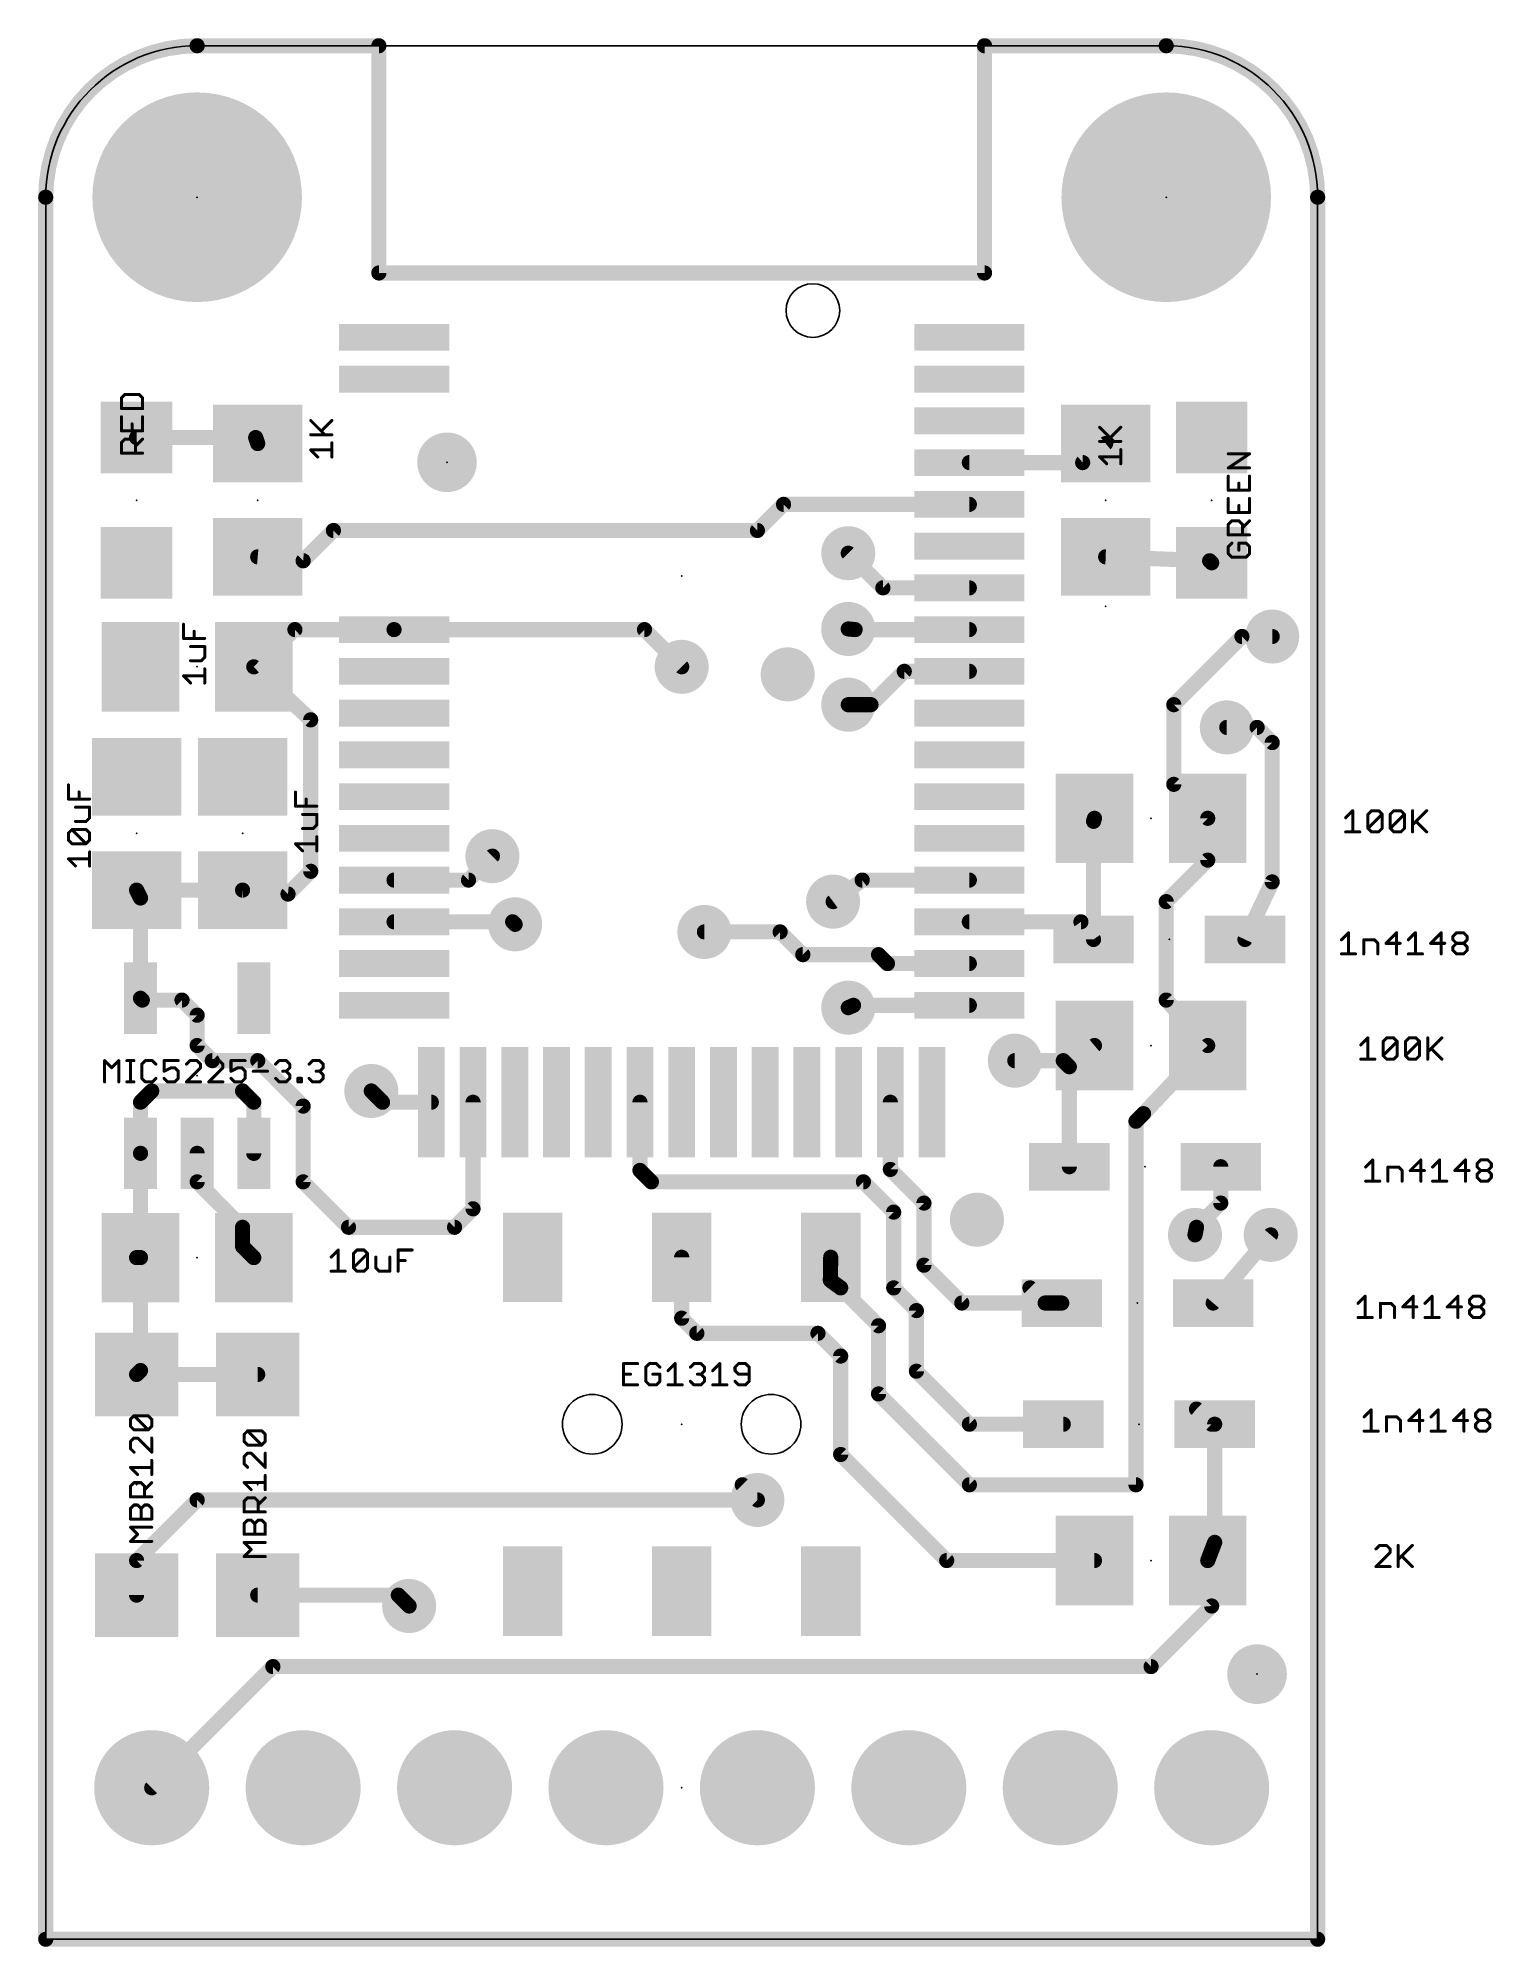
# Model space of a CAD drawing. Extents: x -0.1 to 24.3, y -0.1 to 31.9.
import ezdxf

# ---------------------------------------------------------------- set-up
doc = ezdxf.new("R2010")
doc.units = 0
for name, color, linetype in [('1', 12, 'CONTINUOUS'), ('17', 110, 'CONTINUOUS'), ('18', 110, 'CONTINUOUS'), ('20', 53, 'CONTINUOUS'), ('23', 53, 'CONTINUOUS'), ('27', 253, 'CONTINUOUS')]:
    doc.layers.add(name, color=color, linetype=linetype)

# ---------------------------------------------------------------- blocks, each defined once
blk = doc.blocks.new('RECT')
blk.add_solid([(-0.5, -0.5), (0.5, -0.5), (-0.5, 0.5), (0.5, 0.5)])
blk = doc.blocks.new('PIE')
at = {"const_width": 0.5}
blk.add_lwpolyline([(0, -0.25, 1), (0, 0.25, 1), (0, -0.25)], format="xyb", dxfattribs=at)
blk = doc.blocks.new('ROUNDP')
at = {"const_width": 0.5}
blk.add_lwpolyline([(0, -0.25, 1), (0, 0.25, 1), (0, -0.25)], format="xyb", dxfattribs=at)
blk = doc.blocks.new('ROUNDV')
at = {"const_width": 0.5}
blk.add_lwpolyline([(0, -0.25, 1), (0, 0.25, 1), (0, -0.25)], format="xyb", dxfattribs=at)

msp = doc.modelspace()

# ---------------------------------------------------------------- linework, layer by layer
at = {"layer": '1'}
for points, const_width in [([(2.54, 31.75, 0.4142), (0, 29.21)], 0.254), ([(2.54, 31.8135, 1), (2.54, 31.6865)], 0.127), ([(2.54, 31.6865, 1), (2.54, 31.8135)], 0.127), ([(5.6515, 31.75, 1), (5.5245, 31.75)], 0.127), ([(5.588, 31.6865, 1), (5.588, 31.8135)], 0.127), ([(15.8115, 31.75, 1), (15.6845, 31.75)], 0.127), ([(15.748, 31.8135, 1), (15.748, 31.6865)], 0.127), ([(21.336, 29.21, 0.4142), (18.796, 31.75)], 0.254), ([(18.796, 31.8135, 1), (18.796, 31.6865)], 0.127), ([(18.796, 31.6865, 1), (18.796, 31.8135)], 0.127), ([(0.0635, 29.21, 1), (-0.0635, 29.21)], 0.127), ([(-0.0635, 29.21, 1), (0.0635, 29.21)], 0.127), ([(21.3995, 29.21, 1), (21.2725, 29.21)], 0.127), ([(21.2725, 29.21, 1), (21.3995, 29.21)], 0.127), ([(5.588, 28.0035, 1), (5.588, 27.8765)], 0.127), ([(5.5245, 27.94, 1), (5.6515, 27.94)], 0.127), ([(15.6845, 27.94, 1), (15.8115, 27.94)], 0.127), ([(15.748, 27.8765, 1), (15.748, 28.0035)], 0.127), ([(1.524, 25.2435, 1), (1.524, 25.1165)], 0.127), ([(3.5821, 25.2004, 1), (3.4619, 25.1596)], 0.127), ([(3.522, 25.1165, 1), (3.522, 25.2435)], 0.127), ([(3.4959, 25.0596, 1), (3.6161, 25.1004)], 0.127), ([(17.8205, 25.0311, 1), (17.7395, 25.1289)], 0.127), ([(15.493, 24.8235, 1), (15.493, 24.6965)], 0.127), ([(17.3535, 24.8089, 1), (17.4345, 24.7111)], 0.127), ([(17.394, 24.6965, 1), (17.394, 24.8235)], 0.127), ([(12.376, 24.1235, 1), (12.376, 23.9965)], 0.127), ([(12.4209, 24.0151, 1), (12.3311, 24.1049)], 0.127), ([(15.493, 23.9965, 1), (15.493, 24.1235)], 0.127), ([(4.826, 23.6855, 1), (4.826, 23.5585)], 0.127), ([(4.8709, 23.5771, 1), (4.7811, 23.6669)], 0.127), ([(11.8931, 23.6669, 1), (11.9829, 23.5771)], 0.127), ([(11.938, 23.5585, 1), (11.938, 23.6855)], 0.127), ([(13.5069, 23.2859, 1), (13.4171, 23.1961)], 0.127), ([(3.5615, 23.2433, 1), (3.5505, 23.1167)], 0.127), ([(4.2731, 23.1589, 1), (4.3629, 23.0691)], 0.127), ([(4.3125, 23.0507, 1), (4.3235, 23.1773)], 0.127), ([(17.7824, 23.2435, 1), (17.7776, 23.1165)], 0.127), ([(19.5689, 23.1589, 1), (19.4791, 23.0691)], 0.127), ([(19.5131, 23.0351, 1), (19.6029, 23.1249)], 0.127), ([(19.5216, 23.0505, 1), (19.5264, 23.1775)], 0.127), ([(14.043, 22.7235, 1), (14.043, 22.5965)], 0.127), ([(13.9981, 22.6151, 1), (14.0879, 22.7049)], 0.127), ([(15.493, 22.5965, 1), (15.493, 22.7235)], 0.127), ([(4.18, 22.0235, 1), (4.18, 21.8965)], 0.127), ([(4.2226, 21.9129, 1), (4.1374, 22.0071)], 0.127), ([(5.843, 22.0235, 1), (5.843, 21.8965)], 0.127), ([(5.843, 21.8965, 1), (5.843, 22.0235)], 0.127), ([(10.0889, 22.0049, 1), (9.9991, 21.9151)], 0.127), ([(10.044, 21.8965, 1), (10.044, 22.0235)], 0.127), ([(13.468, 22.0342, 1), (13.456, 21.9078)], 0.127), ([(13.578, 22.0235, 1), (13.578, 21.8965)], 0.127), ([(13.572, 21.8968, 1), (13.584, 22.0232)], 0.127), ([(15.493, 21.8965, 1), (15.493, 22.0235)], 0.127), ([(20.066, 21.9075, 1), (20.066, 21.7805)], 0.127), ([(20.1109, 21.7991, 1), (20.0211, 21.8889)], 0.127), ([(20.574, 21.7805, 1), (20.574, 21.9075)], 0.127), ([(3.5333, 21.3825, 1), (3.4467, 21.2895)], 0.127), ([(3.4474, 21.3831, 1), (3.5326, 21.2889)], 0.127), ([(10.6231, 21.2911, 1), (10.7129, 21.3809)], 0.127), ([(14.402, 21.3235, 1), (14.402, 21.1965)], 0.127), ([(14.4469, 21.2151, 1), (14.3571, 21.3049)], 0.127), ([(15.493, 21.1965, 1), (15.493, 21.3235)], 0.127), ([(13.462, 20.7645, 1), (13.462, 20.6375)], 0.127), ([(13.7981, 20.7459, 1), (13.8879, 20.6561)], 0.127), ([(13.843, 20.6375, 1), (13.843, 20.7645)], 0.127), ([(18.9865, 20.701, 1), (18.8595, 20.701)], 0.127), ([(18.8781, 20.7459, 1), (18.9679, 20.6561)], 0.127), ([(4.5085, 20.447, 1), (4.3815, 20.447)], 0.127), ([(4.4017, 20.4005, 1), (4.4883, 20.4935)], 0.127), ([(19.812, 20.3835, 1), (19.812, 20.2565)], 0.127), ([(20.3649, 20.3649, 1), (20.2751, 20.2751)], 0.127), ([(20.32, 20.2565, 1), (20.32, 20.3835)], 0.127), ([(20.6375, 20.066, 1), (20.5105, 20.066)], 0.127), ([(20.5291, 20.0211, 1), (20.6189, 20.1109)], 0.127), ([(18.9679, 19.4099, 1), (18.8781, 19.3201)], 0.127), ([(18.8595, 19.365, 1), (18.9865, 19.365)], 0.127), ([(17.6528, 18.7778, 1), (17.5312, 18.8142)], 0.127), ([(19.5555, 18.796, 1), (19.4285, 18.796)], 0.127), ([(19.4471, 18.7511, 1), (19.5369, 18.8409)], 0.127), ([(17.6403, 18.7452, 1), (17.5133, 18.7452)], 0.127), ([(17.516, 18.7634, 1), (17.6376, 18.727)], 0.127), ([(7.5379, 18.1161, 1), (7.4481, 18.2059)], 0.127), ([(4.3815, 17.907, 1), (4.5085, 17.907)], 0.127), ([(4.4899, 17.8621, 1), (4.4001, 17.9519)], 0.127), ([(19.4285, 18.095, 1), (19.5555, 18.095)], 0.127), ([(19.5369, 18.0501, 1), (19.4471, 18.1399)], 0.127), ([(1.524, 17.6555, 1), (1.524, 17.5285)], 0.127), ([(1.5808, 17.6204, 1), (1.4672, 17.5636)], 0.127), ([(3.3075, 17.6553, 1), (3.2965, 17.5287)], 0.127), ([(3.302, 17.5285, 1), (3.302, 17.6555)], 0.127), ([(4.0191, 17.5709, 1), (4.1089, 17.4811)], 0.127), ([(4.0585, 17.4627, 1), (4.0695, 17.5893)], 0.127), ([(5.843, 17.8235, 1), (5.843, 17.6965)], 0.127), ([(7.0471, 17.8049, 1), (7.1369, 17.7151)], 0.127), ([(7.092, 17.6965, 1), (7.092, 17.8235)], 0.127), ([(13.696, 17.8235, 1), (13.696, 17.6965)], 0.127), ([(13.7338, 17.709, 1), (13.6582, 17.811)], 0.127), ([(15.493, 17.6965, 1), (15.493, 17.8235)], 0.127), ([(20.5105, 17.7292, 1), (20.6375, 17.7292)], 0.127), ([(20.6314, 17.702, 1), (20.5166, 17.7564)], 0.127), ([(1.6535, 17.46, 1), (1.5265, 17.46)], 0.127), ([(1.5332, 17.4316, 1), (1.6468, 17.4884)], 0.127), ([(13.1702, 17.45, 1), (13.2458, 17.348)], 0.127), ([(18.8595, 17.399, 1), (18.7325, 17.399)], 0.127), ([(18.7511, 17.4439, 1), (18.8409, 17.3541)], 0.127), ([(5.843, 17.1235, 1), (5.843, 16.9965)], 0.127), ([(7.8769, 17.1049, 1), (7.7871, 17.0151)], 0.127), ([(7.8291, 16.9731, 1), (7.9189, 17.0629)], 0.127), ([(7.832, 16.9965, 1), (7.832, 17.1235)], 0.127), ([(11.049, 16.9545, 1), (11.049, 16.8275)], 0.127), ([(12.3639, 16.9359, 1), (12.2741, 16.8461)], 0.127), ([(12.319, 16.8275, 1), (12.319, 16.9545)], 0.127), ([(15.493, 17.1235, 1), (15.493, 16.9965)], 0.127), ([(17.4164, 17.097, 1), (17.3132, 17.023)], 0.127), ([(17.3648, 16.9965, 1), (17.3648, 17.1235)], 0.127), ([(17.5133, 16.764, 1), (17.6403, 16.764)], 0.127), ([(17.5252, 16.727, 1), (17.6284, 16.801)], 0.127), ([(20.0594, 16.7912, 1), (20.1742, 16.7368)], 0.127), ([(12.7, 16.5735, 1), (12.7, 16.4465)], 0.127), ([(12.6551, 16.4651, 1), (12.7449, 16.5549)], 0.127), ([(14.0149, 16.5549, 1), (13.9251, 16.4651)], 0.127), ([(13.97, 16.4465, 1), (13.97, 16.5735)], 0.127), ([(14.12, 16.4235, 1), (14.12, 16.2965)], 0.127), ([(14.0751, 16.3151, 1), (14.1649, 16.4049)], 0.127), ([(15.493, 16.2965, 1), (15.493, 16.4235)], 0.127), ([(1.6349, 15.823, 1), (1.5451, 15.7332)], 0.127), ([(1.5265, 15.7781, 1), (1.6535, 15.7781)], 0.127), ([(1.6201, 15.8115, 1), (1.6201, 15.6845)], 0.127), ([(1.5752, 15.7031, 1), (1.665, 15.7929)], 0.127), ([(2.3309, 15.7929, 1), (2.2411, 15.7031)], 0.127), ([(2.286, 15.6845, 1), (2.286, 15.8115)], 0.127), ([(13.4363, 15.6791, 1), (13.4877, 15.5629)], 0.127), ([(13.55, 15.7235, 1), (13.55, 15.5965)], 0.127), ([(13.5757, 15.6019, 1), (13.5243, 15.7181)], 0.127), ([(15.493, 15.5965, 1), (15.493, 15.7235)], 0.127), ([(18.8429, 15.7908, 1), (18.7491, 15.7052)], 0.127), ([(18.7325, 15.748, 1), (18.8595, 15.748)], 0.127), ([(2.6035, 15.494, 1), (2.4765, 15.494)], 0.127), ([(2.4951, 15.4491, 1), (2.5849, 15.5389)], 0.127), ([(2.5849, 15.0309, 1), (2.4951, 14.9411)], 0.127), ([(2.4765, 14.986, 1), (2.6035, 14.986)], 0.127), ([(17.6329, 14.9375, 1), (17.5511, 15.0345)], 0.127), ([(19.4451, 14.9432, 1), (19.5389, 15.0288)], 0.127), ([(19.5382, 14.9425, 1), (19.4458, 15.0295)], 0.127), ([(2.794, 14.7955, 1), (2.794, 14.6685)], 0.127), ([(2.7491, 14.6871, 1), (2.8389, 14.7769)], 0.127), ([(3.6009, 14.7769, 1), (3.5111, 14.6871)], 0.127), ([(3.556, 14.6685, 1), (3.556, 14.7955)], 0.127), ([(16.256, 14.7955, 1), (16.256, 14.6685)], 0.127), ([(17.1137, 14.7769, 1), (17.0239, 14.6871)], 0.127), ([(17.0688, 14.6685, 1), (17.0688, 14.7955)], 0.127), ([(17.2339, 14.6304, 1), (17.1069, 14.6304)], 0.127), ([(17.1295, 14.6789, 1), (17.2113, 14.5819)], 0.127), ([(17.1255, 14.5855, 1), (17.2153, 14.6753)], 0.127), ([(1.6535, 14.036, 1), (1.5265, 14.036)], 0.127), ([(1.5451, 14.0809, 1), (1.6349, 13.9911)], 0.127), ([(1.778, 14.2875, 1), (1.778, 14.1605)], 0.127), ([(1.8229, 14.1791, 1), (1.7331, 14.2689)], 0.127), ([(3.3469, 14.2689, 1), (3.2571, 14.1791)], 0.127), ([(3.302, 14.1605, 1), (3.302, 14.2875)], 0.127), ([(3.5535, 14.036, 1), (3.4265, 14.036)], 0.127), ([(3.4451, 13.9911, 1), (3.5349, 14.0809)], 0.127), ([(4.3815, 13.97, 1), (4.2545, 13.97)], 0.127), ([(5.5059, 14.2689, 1), (5.4161, 14.1791)], 0.127), ([(5.65, 14.0985, 1), (5.65, 13.9715)], 0.127), ([(5.6051, 13.9901, 1), (5.6949, 14.0799)], 0.127), ([(6.468, 13.9715, 1), (6.468, 14.0985)], 0.127), ([(7.2315, 14.035, 1), (7.1045, 14.035)], 0.127), ([(10.0315, 14.035, 1), (9.9045, 14.035)], 0.127), ([(14.2315, 14.035, 1), (14.1045, 14.035)], 0.127), ([(4.2731, 13.9251, 1), (4.3629, 14.0149)], 0.127), ([(18.3515, 13.716, 1), (18.2245, 13.716)], 0.127), ([(18.2431, 13.7609, 1), (18.3329, 13.6711)], 0.127), ([(18.3688, 13.8865, 1), (18.4612, 13.7995)], 0.127), ([(18.4599, 13.7981, 1), (18.3701, 13.8879)], 0.127), ([(1.6535, 13.1779, 1), (1.5265, 13.1779)], 0.127), ([(1.5265, 13.1779, 1), (1.6535, 13.1779)], 0.127), ([(2.6035, 13.1779, 1), (2.4765, 13.1779)], 0.127), ([(3.4265, 13.1779, 1), (3.5535, 13.1779)], 0.127), ([(2.5849, 12.7449, 1), (2.4951, 12.6551)], 0.127), ([(4.3629, 12.7449, 1), (4.2731, 12.6551)], 0.127), ([(10.0129, 12.9369, 1), (9.9231, 12.8471)], 0.127), ([(9.9045, 12.892, 1), (10.0315, 12.892)], 0.127), ([(10.16, 12.7635, 1), (10.16, 12.6365)], 0.127), ([(10.1151, 12.6551, 1), (10.2049, 12.7449)], 0.127), ([(13.7609, 12.7449, 1), (13.6711, 12.6551)], 0.127), ([(13.716, 12.6365, 1), (13.716, 12.7635)], 0.127), ([(14.2129, 12.9533, 1), (14.1231, 12.8635)], 0.127), ([(14.1045, 12.9084, 1), (14.2315, 12.9084)], 0.127), ([(17.1069, 12.954, 1), (17.2339, 12.954)], 0.127), ([(19.7739, 12.954, 1), (19.6469, 12.954)], 0.127), ([(2.4765, 12.7, 1), (2.6035, 12.7)], 0.127), ([(4.2545, 12.7, 1), (4.3815, 12.7)], 0.127), ([(7.1045, 12.248, 1), (7.2315, 12.248)], 0.127), ([(7.2129, 12.2031, 1), (7.1231, 12.2929)], 0.127), ([(14.2875, 12.192, 1), (14.1605, 12.192)], 0.127), ([(14.1791, 12.1471, 1), (14.2689, 12.2369)], 0.127), ([(14.7955, 12.3444, 1), (14.6685, 12.3444)], 0.127), ([(14.6871, 12.2995, 1), (14.7769, 12.3893)], 0.127), ([(19.6469, 12.3444, 1), (19.7739, 12.3444)], 0.127), ([(19.7553, 12.2995, 1), (19.6655, 12.3893)], 0.127), ([(3.3655, 11.938, 1), (3.2385, 11.938)], 0.127), ([(3.2571, 11.8931, 1), (3.3469, 11.9829)], 0.127), ([(5.08, 12.0015, 1), (5.08, 11.8745)], 0.127), ([(5.0351, 11.8931, 1), (5.1249, 11.9829)], 0.127), ([(6.8131, 11.9829, 1), (6.9029, 11.8931)], 0.127), ([(6.858, 11.8745, 1), (6.858, 12.0015)], 0.127), ([(19.2163, 11.8235, 1), (19.3409, 11.7985)], 0.127), ([(19.2591, 11.9829, 1), (19.3489, 11.8931)], 0.127), ([(19.3663, 11.9255, 1), (19.2417, 11.9505)], 0.127), ([(20.5971, 11.77, 1), (20.5001, 11.852)], 0.127), ([(1.524, 11.4935, 1), (1.524, 11.3665)], 0.127), ([(1.6535, 11.43, 1), (1.5265, 11.43)], 0.127), ([(1.59, 11.3665, 1), (1.59, 11.4935)], 0.127), ([(3.3469, 11.6629, 1), (3.2571, 11.5731)], 0.127), ([(3.2385, 11.618, 1), (3.3655, 11.618)], 0.127), ([(3.4451, 11.3851, 1), (3.5349, 11.4749)], 0.127), ([(10.7315, 11.436, 1), (10.6045, 11.436)], 0.127), ([(13.2315, 11.435, 1), (13.1045, 11.437)], 0.127), ([(1.5265, 11.43, 1), (1.6535, 11.43)], 0.127), ([(14.7769, 11.3479, 1), (14.6871, 11.2581)], 0.127), ([(14.6685, 11.303, 1), (14.7955, 11.303)], 0.127), ([(13.1996, 11.1002, 1), (13.1244, 10.9978)], 0.127), ([(13.0985, 11.05, 1), (13.2255, 11.048)], 0.127), ([(13.3799, 10.9669, 1), (13.2901, 10.8771)], 0.127), ([(13.2974, 10.8708, 1), (13.3726, 10.9732)], 0.127), ([(14.2689, 10.9669, 1), (14.1791, 10.8771)], 0.127), ([(14.1605, 10.922, 1), (14.2875, 10.922)], 0.127), ([(16.5549, 10.9669, 1), (16.4651, 10.8771)], 0.127), ([(14.6685, 10.541, 1), (14.5415, 10.541)], 0.127), ([(14.5601, 10.4961, 1), (14.6499, 10.5859)], 0.127), ([(15.367, 10.7315, 1), (15.367, 10.6045)], 0.127), ([(15.3221, 10.6231, 1), (15.4119, 10.7129)], 0.127), ([(16.764, 10.7315, 1), (16.764, 10.6045)], 0.127), ([(16.7191, 10.6231, 1), (16.8089, 10.7129)], 0.127), ([(17.0434, 10.6045, 1), (17.0434, 10.7315)], 0.127), ([(17.0434, 10.6045, 1), (17.0434, 10.7315)], 0.127), ([(19.5349, 10.709, 1), (19.6319, 10.627)], 0.127), ([(10.7129, 10.4589, 1), (10.6231, 10.3691)], 0.127), ([(10.6045, 10.414, 1), (10.7315, 10.414)], 0.127), ([(10.922, 10.2235, 1), (10.922, 10.0965)], 0.127), ([(10.8771, 10.1151, 1), (10.9669, 10.2049)], 0.127), ([(12.9989, 10.2049, 1), (12.9091, 10.1151)], 0.127), ([(12.954, 10.0965, 1), (12.954, 10.2235)], 0.127), ([(14.0335, 10.287, 1), (13.9065, 10.287)], 0.127), ([(13.9251, 10.2421, 1), (14.0149, 10.3319)], 0.127), ([(1.6349, 9.4911, 1), (1.5451, 9.5809)], 0.127), ([(13.3985, 9.779, 1), (13.2715, 9.779)], 0.127), ([(13.2901, 9.7341, 1), (13.3799, 9.8239)], 0.127), ([(14.6499, 9.5699, 1), (14.5601, 9.4801)], 0.127), ([(1.524, 9.5335, 1), (1.524, 9.4065)], 0.127), ([(1.4791, 9.5149, 1), (1.5689, 9.4251)], 0.127), ([(1.5265, 9.536, 1), (1.6535, 9.536)], 0.127), ([(3.556, 9.4065, 1), (3.556, 9.5335)], 0.127), ([(14.5415, 9.525, 1), (14.6685, 9.525)], 0.127), ([(14.0149, 9.1889, 1), (13.9251, 9.0991)], 0.127), ([(13.9065, 9.144, 1), (14.0335, 9.144)], 0.127), ([(19.3447, 8.9388, 1), (19.2633, 8.8412)], 0.127), ([(19.3489, 8.9349, 1), (19.2591, 8.8451)], 0.127), ([(15.494, 8.6995, 1), (15.494, 8.5725)], 0.127), ([(15.4491, 8.5911, 1), (15.5389, 8.6809)], 0.127), ([(17.0688, 8.5725, 1), (17.0688, 8.6995)], 0.127), ([(19.5131, 8.5911, 1), (19.6029, 8.6809)], 0.127), ([(19.6723, 8.636, 1), (19.5453, 8.636)], 0.127), ([(19.5681, 8.5872, 1), (19.6495, 8.6848)], 0.127), ([(13.3799, 8.1729, 1), (13.2901, 8.0831)], 0.127), ([(13.2715, 8.128, 1), (13.3985, 8.128)], 0.127), ([(11.7289, 7.6649, 1), (11.6391, 7.5751)], 0.127), ([(15.494, 7.6835, 1), (15.494, 7.5565)], 0.127), ([(15.4491, 7.5751, 1), (15.5389, 7.6649)], 0.127), ([(18.2245, 7.62, 1), (18.3515, 7.62)], 0.127), ([(18.288, 7.5565, 1), (18.288, 7.6835)], 0.127), ([(2.54, 7.4295, 1), (2.54, 7.3025)], 0.127), ([(2.5849, 7.3211, 1), (2.4951, 7.4109)], 0.127), ([(11.8931, 7.3211, 1), (11.9829, 7.4109)], 0.127), ([(11.938, 7.3025, 1), (11.938, 7.4295)], 0.127), ([(19.6681, 6.6321, 1), (19.5495, 6.6775)], 0.127), ([(1.5875, 6.35, 1), (1.4605, 6.35)], 0.127), ([(1.4791, 6.3949, 1), (1.5689, 6.3051)], 0.127), ([(15.113, 6.4135, 1), (15.113, 6.2865)], 0.127), ([(15.0681, 6.3051, 1), (15.1579, 6.3949)], 0.127), ([(17.592, 6.2865, 1), (17.592, 6.4135)], 0.127), ([(19.5553, 6.3555, 1), (19.4287, 6.3445)], 0.127), ([(19.4327, 6.3727, 1), (19.5513, 6.3273)], 0.127), ([(19.5453, 6.6548, 1), (19.6723, 6.6548)], 0.127), ([(1.4605, 5.77, 1), (1.5875, 5.77)], 0.127), ([(3.556, 5.8335, 1), (3.556, 5.7065)], 0.127), ([(5.9589, 5.8149, 1), (5.8691, 5.7251)], 0.127), ([(5.914, 5.7065, 1), (5.914, 5.8335)], 0.127), ([(6.0511, 5.5431, 1), (6.1409, 5.6329)], 0.127), ([(19.4947, 5.5825, 1), (19.6213, 5.5935)], 0.127), ([(19.6029, 5.5431, 1), (19.5131, 5.6329)], 0.127), ([(3.81, 4.6355, 1), (3.81, 4.5085)], 0.127), ([(3.8549, 4.5271, 1), (3.7651, 4.6169)], 0.127), ([(18.4971, 4.6169, 1), (18.5869, 4.5271)], 0.127), ([(18.542, 4.5085, 1), (18.542, 4.6355)], 0.127), ([(1.7331, 2.5849, 1), (1.8229, 2.4951)], 0.127), ([(0, 0.0635, 1), (0, -0.0635)], 0.127), ([(-0.0635, 0, 1), (0.0635, 0)], 0.127), ([(21.2725, 0, 1), (21.3995, 0)], 0.127), ([(21.336, -0.0635, 1), (21.336, 0.0635)], 0.127)]:
    msp.add_lwpolyline(points, format="xyb", dxfattribs=dict(at, const_width=const_width))
at = {"layer": '1', "const_width": 0.254}
for points in [[(2.54, 31.75), (5.588, 31.75)], [(5.588, 31.75), (5.588, 27.94)], [(15.748, 27.94), (15.748, 31.75)], [(15.748, 31.75), (18.796, 31.75)], [(0, 0), (0, 29.21)], [(21.336, 29.21), (21.336, 0)], [(5.588, 27.94), (15.748, 27.94)], [(1.524, 25.18), (3.522, 25.18)], [(3.522, 25.18), (3.556, 25.08)], [(17.394, 24.76), (17.78, 25.08)], [(15.493, 24.76), (17.394, 24.76)], [(12.376, 24.06), (11.938, 23.622)], [(15.493, 24.06), (12.376, 24.06)], [(4.826, 23.622), (4.318, 23.114)], [(11.938, 23.622), (4.826, 23.622)], [(14.043, 22.66), (13.462, 23.241)], [(4.318, 23.114), (3.556, 23.18)], [(17.78, 23.18), (19.524, 23.114)], [(19.524, 23.114), (19.558, 23.08)], [(15.493, 22.66), (14.043, 22.66)], [(4.18, 21.96), (3.49, 21.336)], [(5.843, 21.96), (4.18, 21.96)], [(5.843, 21.96), (10.044, 21.96)], [(10.044, 21.96), (10.668, 21.336)], [(13.578, 21.96), (13.462, 21.971)], [(15.493, 21.96), (13.578, 21.96)], [(18.923, 20.701), (20.066, 21.844)], [(20.066, 21.844), (20.574, 21.844)], [(3.49, 21.336), (4.445, 20.447)], [(14.402, 21.26), (13.843, 20.701)], [(15.493, 21.26), (14.402, 21.26)], [(13.843, 20.701), (13.462, 20.701)], [(18.923, 19.365), (18.923, 20.701)], [(4.445, 20.447), (4.445, 17.907)], [(19.812, 20.32), (20.32, 20.32)], [(20.32, 20.32), (20.574, 20.066)], [(20.574, 20.066), (20.574, 17.7292)], [(19.492, 18.796), (18.923, 19.365)], [(17.5768, 18.7452), (17.592, 18.796)], [(19.492, 18.095), (19.492, 18.796)], [(17.5768, 16.764), (17.5768, 18.7452)], [(7.092, 17.76), (7.493, 18.161)], [(4.445, 17.907), (4.064, 17.526)], [(18.796, 17.399), (19.492, 18.095)], [(3.302, 17.592), (1.524, 17.592)], [(1.59, 17.46), (1.524, 17.592)], [(4.064, 17.526), (3.302, 17.592)], [(5.843, 17.76), (7.092, 17.76)], [(13.696, 17.76), (13.208, 17.399)], [(15.493, 17.76), (13.696, 17.76)], [(20.574, 17.7292), (20.1168, 16.764)], [(1.59, 15.7781), (1.59, 17.46)], [(18.796, 17.399), (18.796, 15.748)], [(5.843, 17.06), (7.832, 17.06)], [(7.832, 17.06), (7.874, 17.018)], [(11.049, 16.891), (12.319, 16.891)], [(12.319, 16.891), (12.7, 16.51)], [(15.493, 17.06), (17.3648, 17.06)], [(17.3648, 17.06), (17.5768, 16.764)], [(12.7, 16.51), (13.97, 16.51)], [(13.97, 16.51), (14.12, 16.36)], [(15.493, 16.36), (14.12, 16.36)], [(1.6201, 15.748), (1.59, 15.7781)], [(2.286, 15.748), (1.6201, 15.748)], [(2.54, 15.494), (2.286, 15.748)], [(13.55, 15.66), (13.462, 15.621)], [(15.493, 15.66), (13.55, 15.66)], [(18.796, 15.748), (19.492, 14.986)], [(2.54, 14.986), (2.54, 15.494)], [(2.794, 14.732), (2.54, 14.986)], [(17.592, 14.986), (17.1704, 14.6304)], [(18.415, 13.843), (19.492, 14.986)], [(3.556, 14.732), (2.794, 14.732)], [(4.318, 13.97), (3.556, 14.732)], [(17.0688, 14.732), (16.256, 14.732)], [(17.1704, 14.6304), (17.0688, 14.732)], [(17.1704, 14.6304), (17.1704, 12.954)], [(1.59, 14.036), (1.778, 14.224)], [(1.59, 13.1779), (1.59, 14.036)], [(1.778, 14.224), (3.302, 14.224)], [(3.49, 14.036), (3.302, 14.224)], [(3.49, 13.1779), (3.49, 14.036)], [(4.318, 12.7), (4.318, 13.97)], [(5.65, 14.035), (5.461, 14.224)], [(6.468, 14.035), (5.65, 14.035)], [(7.168, 14.035), (7.168, 12.248)], [(9.968, 14.035), (9.968, 12.892)], [(14.168, 14.035), (14.168, 12.9084)], [(18.288, 13.716), (18.415, 13.843)], [(18.288, 13.716), (18.288, 7.62)], [(1.59, 13.1779), (1.59, 11.43)], [(2.54, 13.1779), (2.54, 12.7)], [(2.54, 12.7), (3.302, 11.938)], [(5.08, 11.938), (4.318, 12.7)], [(9.968, 12.892), (10.16, 12.7)], [(10.16, 12.7), (13.716, 12.7)], [(13.716, 12.7), (14.224, 12.192)], [(14.168, 12.9084), (14.732, 12.3444)], [(19.7104, 12.954), (19.7104, 12.3444)], [(7.168, 12.248), (6.858, 11.938)], [(14.224, 12.192), (14.224, 10.922)], [(14.732, 12.3444), (14.732, 11.303)], [(19.7104, 12.3444), (19.304, 11.938)], [(3.302, 11.938), (3.302, 11.618)], [(6.858, 11.938), (5.08, 11.938)], [(19.304, 11.938), (19.2786, 11.811)], [(19.5834, 10.668), (20.5486, 11.811)], [(1.59, 11.43), (1.524, 11.43)], [(1.59, 11.43), (1.59, 9.536)], [(3.302, 11.618), (3.49, 11.43)], [(10.668, 10.414), (10.668, 11.436)], [(13.162, 11.049), (13.168, 11.436)], [(14.732, 11.303), (15.367, 10.668)], [(13.335, 10.922), (13.162, 11.049)], [(13.97, 10.287), (13.335, 10.922)], [(14.224, 10.922), (14.605, 10.541)], [(16.51, 10.922), (16.764, 10.668)], [(14.605, 10.541), (14.605, 9.525)], [(15.367, 10.668), (17.0434, 10.668)], [(16.764, 10.668), (17.0434, 10.668)], [(10.922, 10.16), (10.668, 10.414)], [(12.954, 10.16), (10.922, 10.16)], [(13.335, 9.779), (12.954, 10.16)], [(13.97, 9.144), (13.97, 10.287)], [(1.59, 9.536), (1.524, 9.47)], [(13.335, 9.779), (13.335, 8.128)], [(14.605, 9.525), (15.494, 8.636)], [(1.524, 9.47), (3.556, 9.47)], [(15.494, 7.62), (13.97, 9.144)], [(19.6088, 8.636), (19.304, 8.89)], [(19.304, 8.89), (19.558, 8.636)], [(15.494, 8.636), (17.0688, 8.636)], [(19.6088, 6.6548), (19.6088, 8.636)], [(13.335, 8.128), (15.113, 6.35)], [(11.684, 7.62), (11.938, 7.366)], [(18.288, 7.62), (15.494, 7.62)], [(1.524, 6.35), (2.54, 7.366)], [(2.54, 7.366), (11.938, 7.366)], [(19.492, 6.35), (19.6088, 6.6548)], [(1.524, 5.77), (1.524, 6.35)], [(15.113, 6.35), (17.592, 6.35)], [(19.558, 5.588), (19.492, 6.35)], [(3.556, 5.77), (5.914, 5.77)], [(5.914, 5.77), (6.096, 5.588)], [(18.542, 4.572), (19.558, 5.588)], [(1.778, 2.54), (3.81, 4.572)], [(3.81, 4.572), (18.542, 4.572)], [(21.336, 0), (0, 0)]]:
    msp.add_lwpolyline(points, dxfattribs=at)
at = {"layer": '20'}
for p, q in [((2.54, 31.75), (18.796, 31.75)), ((0, 0), (0, 29.21)), ((21.336, 29.21), (21.336, 0)), ((21.336, 0), (0, 0))]:
    msp.add_line(p, q, dxfattribs=at)
for centre, radius in [((12.868, 27.31), 0.45), ((9.168, 8.636), 0.5), ((12.168, 8.636), 0.5)]:
    msp.add_circle(centre, radius, dxfattribs=at)
for centre, start, end in [((2.54, 29.21), 90, 180), ((18.796, 29.21), 0, 90)]:
    msp.add_arc(centre, 2.54, start, end, dxfattribs=at)
at = {"layer": '23'}
for p in [(2.54, 29.21), (18.796, 29.21), (6.731, 24.765), (1.524, 24.13), (3.556, 24.13), (17.78, 24.13), (19.558, 24.13), (10.668, 22.86), (17.78, 22.352), (2.54, 21.336), (18.542, 18.796), (1.524, 18.542), (3.302, 18.542), (18.8468, 16.764), (18.542, 14.986), (2.54, 14.478), (18.4404, 12.954), (2.54, 11.43), (18.3134, 10.668), (10.668, 8.636), (18.3388, 8.636), (1.524, 7.62), (3.556, 7.62), (18.542, 6.35), (20.32, 4.445), (10.668, 2.54)]:
    msp.add_point(p, dxfattribs=at)
at = {"layer": '27', "const_width": 0.0508}
for points in [[(1.329, 25.9031), (1.2697, 25.8438)], [(1.5663, 25.9031), (1.329, 25.9031)], [(1.6256, 25.8438), (1.5663, 25.9031)], [(1.2697, 25.8438), (1.2697, 25.6658)], [(1.2697, 25.6658), (1.6256, 25.6658)], [(1.6256, 25.6658), (1.6256, 25.8438)], [(1.2697, 25.5289), (1.2697, 25.2916)], [(1.2697, 25.2916), (1.6256, 25.2916)], [(1.4477, 25.2916), (1.4477, 25.4102)], [(1.6256, 25.2916), (1.6256, 25.5289)], [(4.682, 25.2281), (4.4447, 25.4654)], [(4.6227, 25.2874), (4.8006, 25.4654)], [(17.9154, 25.1147), (17.6781, 25.352)], [(17.856, 25.174), (18.034, 25.352)], [(1.2697, 25.0953), (1.329, 25.1547)], [(1.2697, 24.9174), (1.2697, 25.0953)], [(1.329, 25.1547), (1.4477, 25.1547)], [(1.4477, 25.1547), (1.507, 25.0953)], [(1.507, 25.036), (1.6256, 25.1547)], [(1.507, 25.0953), (1.507, 24.9174)], [(4.4447, 25.2281), (4.8006, 25.2281)], [(4.5633, 24.8539), (4.4447, 24.9725)], [(4.4447, 24.9725), (4.8006, 24.9725)], [(4.8006, 24.8539), (4.8006, 25.0912)], [(17.6781, 25.1147), (18.034, 25.1147)], [(18.034, 24.7405), (18.034, 24.9778)], [(1.6256, 24.9174), (1.2697, 24.9174)], [(17.7967, 24.7405), (17.6781, 24.8591)], [(17.6781, 24.8591), (18.034, 24.8591)], [(19.8371, 24.6702), (20.193, 24.9075)], [(20.193, 24.9075), (19.8371, 24.9075)], [(20.193, 24.6702), (19.8371, 24.6702)], [(19.8371, 24.5333), (19.8371, 24.296)], [(20.0151, 24.296), (20.0151, 24.4146)], [(20.193, 24.296), (20.193, 24.5333)], [(19.8371, 24.296), (20.193, 24.296)], [(19.8371, 24.159), (19.8371, 23.9218)], [(20.0151, 23.9218), (20.0151, 24.0404)], [(20.193, 23.9218), (20.193, 24.159)], [(19.8371, 23.9218), (20.193, 23.9218)], [(19.8371, 23.7255), (19.8964, 23.7848)], [(19.8371, 23.5476), (19.8371, 23.7255)], [(19.8964, 23.7848), (20.0151, 23.7848)], [(20.0151, 23.7848), (20.0744, 23.7255)], [(20.0744, 23.6662), (20.193, 23.7848)], [(20.0744, 23.7255), (20.0744, 23.5476)], [(20.193, 23.5476), (19.8371, 23.5476)], [(19.8964, 23.4106), (19.8371, 23.3513)], [(19.8371, 23.3513), (19.8371, 23.2327)], [(20.1337, 23.4106), (20.0151, 23.4106)], [(20.0151, 23.4106), (20.0151, 23.292)], [(20.193, 23.3513), (20.1337, 23.4106)], [(20.193, 23.2327), (20.193, 23.3513)], [(19.8371, 23.2327), (19.8964, 23.1734)], [(19.8964, 23.1734), (20.1337, 23.1734)], [(20.1337, 23.1734), (20.193, 23.2327)], [(2.3111, 21.8127), (2.3111, 22.05)], [(2.667, 21.8127), (2.3111, 21.8127)], [(2.4891, 21.8127), (2.4891, 21.9313)], [(2.667, 21.6758), (2.4297, 21.6758)], [(2.4297, 21.4385), (2.6077, 21.4385)], [(2.6077, 21.4385), (2.667, 21.4978)], [(2.667, 21.4978), (2.667, 21.6758)], [(2.4297, 21.0643), (2.3111, 21.1829)], [(2.3111, 21.1829), (2.667, 21.1829)], [(2.667, 21.0643), (2.667, 21.3015)], [(0.3807, 19.1185), (0.3807, 19.3558)], [(0.5586, 19.1185), (0.5586, 19.2372)], [(4.1907, 18.9983), (4.1907, 19.2356)], [(0.7366, 19.1185), (0.3807, 19.1185)], [(0.7366, 18.9816), (0.4993, 18.9816)], [(0.7366, 18.8036), (0.7366, 18.9816)], [(4.5466, 18.9983), (4.1907, 18.9983)], [(4.5466, 18.8614), (4.3093, 18.8614)], [(4.3687, 18.9983), (4.3687, 19.1169)], [(4.5466, 18.6834), (4.5466, 18.8614)], [(21.8059, 18.8047), (21.9245, 18.9233)], [(21.9245, 18.9233), (21.9245, 18.5674)], [(22.1801, 18.864), (22.2394, 18.9233)], [(22.1801, 18.6267), (22.1801, 18.864)], [(22.1801, 18.6267), (22.4174, 18.864)], [(22.2394, 18.9233), (22.3581, 18.9233)], [(22.3581, 18.9233), (22.4174, 18.864)], [(22.4174, 18.864), (22.4174, 18.6267)], [(22.5543, 18.864), (22.6136, 18.9233)], [(22.5543, 18.6267), (22.5543, 18.864)], [(22.5543, 18.6267), (22.7916, 18.864)], [(22.6136, 18.9233), (22.7323, 18.9233)], [(22.7323, 18.9233), (22.7916, 18.864)], [(22.7916, 18.864), (22.7916, 18.6267)], [(22.9285, 18.9233), (22.9285, 18.5674)], [(22.9285, 18.686), (23.1658, 18.9233)], [(0.3807, 18.5481), (0.44, 18.6074)], [(0.3807, 18.4294), (0.3807, 18.5481)], [(0.44, 18.6074), (0.6773, 18.6074)], [(0.6773, 18.3701), (0.44, 18.6074)], [(0.4993, 18.7443), (0.6773, 18.7443)], [(0.6773, 18.7443), (0.7366, 18.8036)], [(0.6773, 18.6074), (0.7366, 18.5481)], [(0.7366, 18.5481), (0.7366, 18.4294)], [(4.3093, 18.6241), (4.4873, 18.6241)], [(4.4873, 18.6241), (4.5466, 18.6834)], [(21.8059, 18.5674), (22.0432, 18.5674)], [(22.2394, 18.5674), (22.1801, 18.6267)], [(22.3581, 18.5674), (22.2394, 18.5674)], [(22.4174, 18.6267), (22.3581, 18.5674)], [(22.6136, 18.5674), (22.5543, 18.6267)], [(22.7323, 18.5674), (22.6136, 18.5674)], [(22.7916, 18.6267), (22.7323, 18.5674)], [(22.9878, 18.7454), (23.1658, 18.5674)], [(0.44, 18.3701), (0.3807, 18.4294)], [(0.6773, 18.3701), (0.44, 18.3701)], [(0.7366, 18.4294), (0.6773, 18.3701)], [(0.7366, 17.9959), (0.7366, 18.2332)], [(4.3093, 18.2499), (4.1907, 18.3685)], [(4.1907, 18.3685), (4.5466, 18.3685)], [(4.5466, 18.2499), (4.5466, 18.4872)], [(0.4993, 17.9959), (0.3807, 18.1145)], [(0.3807, 18.1145), (0.7366, 18.1145)], [(21.7346, 16.7587), (21.8532, 16.8773)], [(21.8532, 16.8773), (21.8532, 16.5214)], [(22.1088, 16.5214), (22.1088, 16.7587)], [(22.1088, 16.7587), (22.2868, 16.7587)], [(22.2868, 16.7587), (22.3461, 16.6993)], [(22.3461, 16.6993), (22.3461, 16.5214)], [(22.661, 16.8773), (22.483, 16.6993)], [(22.483, 16.6993), (22.7203, 16.6993)], [(22.661, 16.5214), (22.661, 16.8773)], [(22.8572, 16.7587), (22.9759, 16.8773)], [(22.9759, 16.8773), (22.9759, 16.5214)], [(23.4094, 16.8773), (23.2314, 16.6993)], [(23.2314, 16.6993), (23.4687, 16.6993)], [(23.4094, 16.5214), (23.4094, 16.8773)], [(23.6056, 16.818), (23.6649, 16.8773)], [(23.6056, 16.7587), (23.6056, 16.818)], [(23.6649, 16.6993), (23.6056, 16.7587)], [(23.6056, 16.64), (23.6649, 16.6993)], [(23.6056, 16.5807), (23.6056, 16.64)], [(23.6649, 16.8773), (23.7836, 16.8773)], [(23.6649, 16.6993), (23.7836, 16.6993)], [(23.7836, 16.8773), (23.8429, 16.818)], [(23.8429, 16.7587), (23.7836, 16.6993)], [(23.7836, 16.6993), (23.8429, 16.64)], [(23.8429, 16.818), (23.8429, 16.7587)], [(23.8429, 16.64), (23.8429, 16.5807)], [(21.7346, 16.5214), (21.9719, 16.5214)], [(22.8572, 16.5214), (23.0945, 16.5214)], [(23.6649, 16.5214), (23.6056, 16.5807)], [(23.7836, 16.5214), (23.6649, 16.5214)], [(23.8429, 16.5807), (23.7836, 16.5214)], [(22.0599, 14.9947), (22.1785, 15.1133)], [(22.1785, 15.1133), (22.1785, 14.7574)], [(22.4341, 15.054), (22.4934, 15.1133)], [(22.4341, 14.8167), (22.4341, 15.054)], [(22.4341, 14.8167), (22.6714, 15.054)], [(22.4934, 15.1133), (22.6121, 15.1133)], [(22.6121, 15.1133), (22.6714, 15.054)], [(22.6714, 15.054), (22.6714, 14.8167)], [(22.8083, 15.054), (22.8676, 15.1133)], [(22.8083, 14.8167), (22.8083, 15.054)], [(22.8083, 14.8167), (23.0456, 15.054)], [(22.8676, 15.1133), (22.9863, 15.1133)], [(22.9863, 15.1133), (23.0456, 15.054)], [(23.0456, 15.054), (23.0456, 14.8167)], [(23.1825, 15.1133), (23.1825, 14.7574)], [(23.1825, 14.876), (23.4198, 15.1133)], [(0.9874, 14.3764), (0.9874, 14.7323)], [(0.9874, 14.7323), (1.106, 14.6137)], [(1.106, 14.6137), (1.2247, 14.7323)], [(1.2247, 14.7323), (1.2247, 14.3764)], [(1.3616, 14.7323), (1.4802, 14.7323)], [(1.4209, 14.3764), (1.4209, 14.7323)], [(1.6704, 14.7323), (1.6111, 14.673)], [(1.789, 14.7323), (1.6704, 14.7323)], [(1.8483, 14.673), (1.789, 14.7323)], [(2.2226, 14.7323), (1.9853, 14.7323)], [(1.9853, 14.7323), (1.9853, 14.5544)], [(2.4188, 14.7323), (2.3595, 14.673)], [(2.5374, 14.7323), (2.4188, 14.7323)], [(2.5968, 14.673), (2.5374, 14.7323)], [(2.793, 14.7323), (2.7337, 14.673)], [(2.9116, 14.7323), (2.793, 14.7323)], [(2.971, 14.673), (2.9116, 14.7323)], [(3.3452, 14.7323), (3.1079, 14.7323)], [(3.1079, 14.7323), (3.1079, 14.5544)], [(3.8563, 14.673), (3.9156, 14.7323)], [(3.9156, 14.7323), (4.0343, 14.7323)], [(4.0343, 14.7323), (4.0936, 14.673)], [(4.4176, 14.673), (4.4769, 14.7323)], [(4.4769, 14.7323), (4.5956, 14.7323)], [(4.5956, 14.7323), (4.6549, 14.673)], [(22.0599, 14.7574), (22.2972, 14.7574)], [(22.4934, 14.7574), (22.4341, 14.8167)], [(22.6121, 14.7574), (22.4934, 14.7574)], [(22.6714, 14.8167), (22.6121, 14.7574)], [(22.8676, 14.7574), (22.8083, 14.8167)], [(22.9863, 14.7574), (22.8676, 14.7574)], [(23.0456, 14.8167), (22.9863, 14.7574)], [(23.2418, 14.9354), (23.4198, 14.7574)], [(1.6111, 14.673), (1.6111, 14.4357)], [(1.6111, 14.4357), (1.6704, 14.3764)], [(1.789, 14.3764), (1.8483, 14.4357)], [(1.9853, 14.5544), (2.1039, 14.6137)], [(2.0446, 14.3764), (1.9853, 14.4357)], [(2.1039, 14.6137), (2.1632, 14.6137)], [(2.1632, 14.6137), (2.2226, 14.5544)], [(2.2226, 14.4357), (2.1632, 14.3764)], [(2.2226, 14.5544), (2.2226, 14.4357)], [(2.3595, 14.3764), (2.5968, 14.6137)], [(2.5968, 14.6137), (2.5968, 14.673)], [(2.7337, 14.3764), (2.971, 14.6137)], [(2.971, 14.6137), (2.971, 14.673)], [(3.1079, 14.5544), (3.2265, 14.6137)], [(3.1672, 14.3764), (3.1079, 14.4357)], [(3.2265, 14.6137), (3.2859, 14.6137)], [(3.2859, 14.6137), (3.3452, 14.5544)], [(3.3452, 14.4357), (3.2859, 14.3764)], [(3.3452, 14.5544), (3.3452, 14.4357)], [(3.4821, 14.5544), (3.7194, 14.5544)], [(3.9156, 14.3764), (3.8563, 14.4357)], [(4.0343, 14.5544), (3.975, 14.5544)], [(4.0936, 14.6137), (4.0343, 14.5544)], [(4.0343, 14.5544), (4.0936, 14.495)], [(4.0936, 14.4357), (4.0343, 14.3764)], [(4.0936, 14.673), (4.0936, 14.6137)], [(4.0936, 14.495), (4.0936, 14.4357)], [(4.2305, 14.3764), (4.2305, 14.4357)], [(4.2305, 14.4357), (4.2898, 14.4357)], [(4.2898, 14.4357), (4.2898, 14.3764)], [(4.4769, 14.3764), (4.4176, 14.4357)], [(4.5956, 14.5544), (4.5363, 14.5544)], [(4.6549, 14.6137), (4.5956, 14.5544)], [(4.5956, 14.5544), (4.6549, 14.495)], [(4.6549, 14.4357), (4.5956, 14.3764)], [(4.6549, 14.673), (4.6549, 14.6137)], [(4.6549, 14.495), (4.6549, 14.4357)], [(1.3616, 14.3764), (1.4802, 14.3764)], [(1.6704, 14.3764), (1.789, 14.3764)], [(2.1632, 14.3764), (2.0446, 14.3764)], [(2.5968, 14.3764), (2.3595, 14.3764)], [(2.971, 14.3764), (2.7337, 14.3764)], [(3.2859, 14.3764), (3.1672, 14.3764)], [(4.0343, 14.3764), (3.9156, 14.3764)], [(4.2898, 14.3764), (4.2305, 14.3764)], [(4.5956, 14.3764), (4.4769, 14.3764)], [(22.141, 12.9487), (22.2596, 13.0673)], [(22.2596, 13.0673), (22.2596, 12.7114)], [(22.5152, 12.7114), (22.5152, 12.9487)], [(22.5152, 12.9487), (22.6932, 12.9487)], [(22.6932, 12.9487), (22.7525, 12.8894)], [(22.7525, 12.8894), (22.7525, 12.7114)], [(23.0674, 13.0673), (22.8894, 12.8894)], [(22.8894, 12.8894), (23.1267, 12.8894)], [(23.0674, 12.7114), (23.0674, 13.0673)], [(23.2636, 12.9487), (23.3823, 13.0673)], [(23.3823, 13.0673), (23.3823, 12.7114)], [(23.8158, 13.0673), (23.6378, 12.8894)], [(23.6378, 12.8894), (23.8751, 12.8894)], [(23.8158, 12.7114), (23.8158, 13.0673)], [(24.012, 13.008), (24.0713, 13.0673)], [(24.012, 12.9487), (24.012, 13.008)], [(24.0713, 12.8894), (24.012, 12.9487)], [(24.012, 12.83), (24.0713, 12.8894)], [(24.012, 12.7707), (24.012, 12.83)], [(24.0713, 13.0673), (24.19, 13.0673)], [(24.0713, 12.8894), (24.19, 12.8894)], [(24.19, 13.0673), (24.2493, 13.008)], [(24.2493, 12.9487), (24.19, 12.8894)], [(24.19, 12.8894), (24.2493, 12.83)], [(24.2493, 13.008), (24.2493, 12.9487)], [(24.2493, 12.83), (24.2493, 12.7707)], [(22.141, 12.7114), (22.3783, 12.7114)], [(23.2636, 12.7114), (23.5009, 12.7114)], [(24.0713, 12.7114), (24.012, 12.7707)], [(24.19, 12.7114), (24.0713, 12.7114)], [(24.2493, 12.7707), (24.19, 12.7114)], [(4.7879, 11.4387), (4.9065, 11.5573)], [(4.9065, 11.5573), (4.9065, 11.2014)], [(5.1621, 11.498), (5.2214, 11.5573)], [(5.1621, 11.2607), (5.1621, 11.498)], [(5.1621, 11.2607), (5.3994, 11.498)], [(5.2214, 11.5573), (5.3401, 11.5573)], [(5.3401, 11.5573), (5.3994, 11.498)], [(5.3994, 11.498), (5.3994, 11.2607)], [(5.9105, 11.2014), (5.9105, 11.5573)], [(5.9105, 11.5573), (6.1478, 11.5573)], [(4.7879, 11.2014), (5.0252, 11.2014)], [(5.2214, 11.2014), (5.1621, 11.2607)], [(5.3401, 11.2014), (5.2214, 11.2014)], [(5.3994, 11.2607), (5.3401, 11.2014)], [(5.5363, 11.4387), (5.5363, 11.2607)], [(5.5363, 11.2607), (5.5956, 11.2014)], [(5.5956, 11.2014), (5.7736, 11.2014)], [(5.7736, 11.2014), (5.7736, 11.4387)], [(5.9105, 11.3794), (6.0292, 11.3794)], [(22.014, 10.6627), (22.1326, 10.7813)], [(22.1326, 10.7813), (22.1326, 10.4254)], [(22.3882, 10.4254), (22.3882, 10.6627)], [(22.3882, 10.6627), (22.5662, 10.6627)], [(22.5662, 10.6627), (22.6255, 10.6034)], [(22.6255, 10.6034), (22.6255, 10.4254)], [(22.9404, 10.7813), (22.7624, 10.6034)], [(22.7624, 10.6034), (22.9997, 10.6034)], [(22.9404, 10.4254), (22.9404, 10.7813)], [(23.1366, 10.6627), (23.2553, 10.7813)], [(23.2553, 10.7813), (23.2553, 10.4254)], [(23.6888, 10.7813), (23.5108, 10.6034)], [(23.5108, 10.6034), (23.7481, 10.6034)], [(23.6888, 10.4254), (23.6888, 10.7813)], [(23.885, 10.722), (23.9443, 10.7813)], [(23.885, 10.6627), (23.885, 10.722)], [(23.9443, 10.6034), (23.885, 10.6627)], [(23.885, 10.544), (23.9443, 10.6034)], [(23.885, 10.4847), (23.885, 10.544)], [(23.9443, 10.7813), (24.063, 10.7813)], [(23.9443, 10.6034), (24.063, 10.6034)], [(24.063, 10.7813), (24.1223, 10.722)], [(24.1223, 10.6627), (24.063, 10.6034)], [(24.063, 10.6034), (24.1223, 10.544)], [(24.1223, 10.722), (24.1223, 10.6627)], [(24.1223, 10.544), (24.1223, 10.4847)], [(22.014, 10.4254), (22.2513, 10.4254)], [(23.1366, 10.4254), (23.3739, 10.4254)], [(23.9443, 10.4254), (23.885, 10.4847)], [(24.063, 10.4254), (23.9443, 10.4254)], [(24.1223, 10.4847), (24.063, 10.4254)], [(9.9287, 9.6523), (9.6914, 9.6523)], [(9.6914, 9.6523), (9.6914, 9.2964)], [(10.1249, 9.6523), (10.0656, 9.593)], [(10.0656, 9.593), (10.0656, 9.3557)], [(10.2436, 9.6523), (10.1249, 9.6523)], [(10.3029, 9.593), (10.2436, 9.6523)], [(10.4398, 9.5337), (10.5584, 9.6523)], [(10.5584, 9.6523), (10.5584, 9.2964)], [(10.814, 9.593), (10.8733, 9.6523)], [(10.8733, 9.6523), (10.992, 9.6523)], [(10.992, 9.6523), (11.0513, 9.593)], [(11.0513, 9.593), (11.0513, 9.5337)], [(11.1882, 9.5337), (11.3069, 9.6523)], [(11.3069, 9.6523), (11.3069, 9.2964)], [(11.6217, 9.6523), (11.5624, 9.593)], [(11.5624, 9.593), (11.5624, 9.5337)], [(11.7404, 9.6523), (11.6217, 9.6523)], [(11.7997, 9.593), (11.7404, 9.6523)], [(11.7997, 9.3557), (11.7997, 9.593)], [(9.6914, 9.4744), (9.81, 9.4744)], [(9.6914, 9.2964), (9.9287, 9.2964)], [(10.0656, 9.3557), (10.1249, 9.2964)], [(10.1249, 9.2964), (10.2436, 9.2964)], [(10.3029, 9.4744), (10.1842, 9.4744)], [(10.2436, 9.2964), (10.3029, 9.3557)], [(10.3029, 9.3557), (10.3029, 9.4744)], [(10.4398, 9.2964), (10.6771, 9.2964)], [(10.8733, 9.2964), (10.814, 9.3557)], [(10.992, 9.2964), (10.8733, 9.2964)], [(10.992, 9.4744), (10.9327, 9.4744)], [(11.0513, 9.5337), (10.992, 9.4744)], [(10.992, 9.4744), (11.0513, 9.415)], [(11.0513, 9.3557), (10.992, 9.2964)], [(11.0513, 9.415), (11.0513, 9.3557)], [(11.1882, 9.2964), (11.4255, 9.2964)], [(11.5624, 9.5337), (11.6217, 9.4744)], [(11.5624, 9.3557), (11.6217, 9.2964)], [(11.6217, 9.4744), (11.7997, 9.4744)], [(11.6217, 9.2964), (11.7404, 9.2964)], [(11.7404, 9.2964), (11.7997, 9.3557)], [(1.4221, 8.7191), (1.4814, 8.7785)], [(1.4221, 8.6005), (1.4221, 8.7191)], [(1.4814, 8.7785), (1.7187, 8.7785)], [(1.7187, 8.5412), (1.4814, 8.7785)], [(1.7187, 8.7785), (1.778, 8.7191)], [(1.778, 8.7191), (1.778, 8.6005)], [(22.1156, 8.7577), (22.2342, 8.8763)], [(22.2342, 8.8763), (22.2342, 8.5204)], [(22.4898, 8.5204), (22.4898, 8.7577)], [(22.4898, 8.7577), (22.6678, 8.7577)], [(22.6678, 8.7577), (22.7271, 8.6983)], [(22.7271, 8.6983), (22.7271, 8.5204)], [(23.042, 8.8763), (22.864, 8.6983)], [(22.864, 8.6983), (23.1013, 8.6983)], [(23.042, 8.5204), (23.042, 8.8763)], [(23.2382, 8.7577), (23.3569, 8.8763)], [(23.3569, 8.8763), (23.3569, 8.5204)], [(23.7904, 8.8763), (23.6124, 8.6983)], [(23.6124, 8.6983), (23.8497, 8.6983)], [(23.7904, 8.5204), (23.7904, 8.8763)], [(23.9866, 8.817), (24.0459, 8.8763)], [(23.9866, 8.7577), (23.9866, 8.817)], [(24.0459, 8.6983), (23.9866, 8.7577)], [(23.9866, 8.639), (24.0459, 8.6983)], [(23.9866, 8.5797), (23.9866, 8.639)], [(24.0459, 8.8763), (24.1646, 8.8763)], [(24.0459, 8.6983), (24.1646, 8.6983)], [(24.1646, 8.8763), (24.2239, 8.817)], [(24.2239, 8.7577), (24.1646, 8.6983)], [(24.1646, 8.6983), (24.2239, 8.639)], [(24.2239, 8.817), (24.2239, 8.7577)], [(24.2239, 8.639), (24.2239, 8.5797)], [(1.4814, 8.5412), (1.4221, 8.6005)], [(1.4814, 8.4042), (1.4221, 8.3449)], [(1.4221, 8.3449), (1.4221, 8.2263)], [(1.7187, 8.5412), (1.4814, 8.5412)], [(1.5407, 8.4042), (1.4814, 8.4042)], [(1.778, 8.167), (1.5407, 8.4042)], [(1.778, 8.6005), (1.7187, 8.5412)], [(1.778, 8.4042), (1.778, 8.167)], [(3.3271, 8.4651), (3.3864, 8.5245)], [(3.3271, 8.3465), (3.3271, 8.4651)], [(3.3864, 8.2872), (3.3271, 8.3465)], [(3.3864, 8.5245), (3.6237, 8.5245)], [(3.6237, 8.2872), (3.3864, 8.5245)], [(3.6237, 8.5245), (3.683, 8.4651)], [(3.683, 8.3465), (3.6237, 8.2872)], [(3.683, 8.4651), (3.683, 8.3465)], [(22.1156, 8.5204), (22.3529, 8.5204)], [(23.2382, 8.5204), (23.4755, 8.5204)], [(24.0459, 8.5204), (23.9866, 8.5797)], [(24.1646, 8.5204), (24.0459, 8.5204)], [(24.2239, 8.5797), (24.1646, 8.5204)], [(1.4221, 8.2263), (1.4814, 8.167)], [(1.778, 7.7928), (1.778, 8.03)], [(3.3864, 8.1502), (3.3271, 8.0909)], [(3.3271, 8.0909), (3.3271, 7.9723)], [(3.6237, 8.2872), (3.3864, 8.2872)], [(3.4457, 8.1502), (3.3864, 8.1502)], [(3.683, 7.913), (3.4457, 8.1502)], [(3.683, 8.1502), (3.683, 7.913)], [(1.5407, 7.7928), (1.4221, 7.9114)], [(1.4221, 7.9114), (1.778, 7.9114)], [(1.4221, 7.5965), (1.4814, 7.6558)], [(1.4814, 7.6558), (1.6, 7.6558)], [(1.6, 7.6558), (1.6594, 7.5965)], [(1.6594, 7.5372), (1.778, 7.6558)], [(3.3271, 7.9723), (3.3864, 7.913)], [(3.4457, 7.5388), (3.3271, 7.6574)], [(3.3271, 7.6574), (3.683, 7.6574)], [(3.683, 7.5388), (3.683, 7.776)], [(1.4221, 7.4186), (1.4221, 7.5965)], [(1.778, 7.4186), (1.4221, 7.4186)], [(1.6594, 7.5965), (1.6594, 7.4186)], [(3.3271, 7.3425), (3.3864, 7.4018)], [(3.3271, 7.1646), (3.3271, 7.3425)], [(3.3864, 7.4018), (3.5051, 7.4018)], [(3.5051, 7.4018), (3.5644, 7.3425)], [(3.5644, 7.2832), (3.683, 7.4018)], [(3.5644, 7.3425), (3.5644, 7.1646)], [(1.4221, 7.2223), (1.4814, 7.2816)], [(1.4221, 7.0444), (1.4221, 7.2223)], [(1.778, 7.0444), (1.4221, 7.0444)], [(1.4814, 7.2816), (1.5407, 7.2816)], [(1.5407, 7.2816), (1.6, 7.2223)], [(1.6, 7.2223), (1.6594, 7.2816)], [(1.6, 7.0444), (1.6, 7.2223)], [(1.6594, 7.2816), (1.7187, 7.2816)], [(1.7187, 7.2816), (1.778, 7.2223)], [(1.778, 7.2223), (1.778, 7.0444)], [(3.683, 7.1646), (3.3271, 7.1646)], [(3.3271, 6.9683), (3.3864, 7.0276)], [(3.3864, 7.0276), (3.4457, 7.0276)], [(3.4457, 7.0276), (3.5051, 6.9683)], [(3.5051, 6.9683), (3.5644, 7.0276)], [(3.5644, 7.0276), (3.6237, 7.0276)], [(3.6237, 7.0276), (3.683, 6.9683)], [(1.5407, 6.7888), (1.4221, 6.9074)], [(1.4221, 6.9074), (1.778, 6.9074)], [(1.4221, 6.6702), (1.5407, 6.7888)], [(3.3271, 6.7904), (3.3271, 6.9683)], [(3.683, 6.7904), (3.3271, 6.7904)], [(3.5051, 6.7904), (3.5051, 6.9683)], [(3.683, 6.9683), (3.683, 6.7904)], [(1.778, 6.6702), (1.4221, 6.6702)], [(3.4457, 6.5348), (3.3271, 6.6534)], [(3.3271, 6.6534), (3.683, 6.6534)], [(3.3271, 6.4162), (3.4457, 6.5348)], [(3.683, 6.4162), (3.3271, 6.4162)], [(22.3732, 6.6043), (22.3139, 6.545)], [(22.3139, 6.2484), (22.5512, 6.4857)], [(22.4918, 6.6043), (22.3732, 6.6043)], [(22.5512, 6.545), (22.4918, 6.6043)], [(22.5512, 6.4857), (22.5512, 6.545)], [(22.6881, 6.6043), (22.6881, 6.2484)], [(22.6881, 6.367), (22.9254, 6.6043)], [(22.7474, 6.4264), (22.9254, 6.2484)], [(22.5512, 6.2484), (22.3139, 6.2484)]]:
    msp.add_lwpolyline(points, dxfattribs=at)
at = {"layer": '27', "const_width": 0.0254}
for points in [[(1.329, 25.9158, 1), (1.329, 25.8904)], [(1.338, 25.8941, 1), (1.32, 25.9121)], [(1.5753, 25.9121, 1), (1.5573, 25.8941)], [(1.5663, 25.8904, 1), (1.5663, 25.9158)], [(1.2824, 25.8438, 1), (1.257, 25.8438)], [(1.2607, 25.8527, 1), (1.2787, 25.8348)], [(1.2697, 25.6785, 1), (1.2697, 25.6531)], [(1.257, 25.6658, 1), (1.2824, 25.6658)], [(1.6383, 25.8438, 1), (1.6129, 25.8438)], [(1.6129, 25.6658, 1), (1.6383, 25.6658)], [(1.6166, 25.8348, 1), (1.6346, 25.8527)], [(1.6256, 25.6531, 1), (1.6256, 25.6785)], [(1.2824, 25.5289, 1), (1.257, 25.5289)], [(1.2697, 25.3043, 1), (1.2697, 25.2789)], [(1.257, 25.2916, 1), (1.2824, 25.2916)], [(1.4604, 25.4102, 1), (1.435, 25.4102)], [(1.435, 25.2916, 1), (1.4604, 25.2916)], [(1.6383, 25.5289, 1), (1.6129, 25.5289)], [(1.6129, 25.2916, 1), (1.6383, 25.2916)], [(1.6256, 25.2789, 1), (1.6256, 25.3043)], [(4.4537, 25.4744, 1), (4.4357, 25.4564)], [(4.6137, 25.2964, 1), (4.6316, 25.2784)], [(4.8096, 25.4564, 1), (4.7916, 25.4744)], [(17.6871, 25.3609, 1), (17.6691, 25.343)], [(18.043, 25.343, 1), (18.025, 25.3609)], [(1.2824, 25.0953, 1), (1.257, 25.0953)], [(1.2607, 25.1043, 1), (1.2787, 25.0864)], [(1.329, 25.1674, 1), (1.329, 25.142)], [(1.338, 25.1457, 1), (1.32, 25.1636)], [(1.4566, 25.1636, 1), (1.4387, 25.1457)], [(1.4477, 25.142, 1), (1.4477, 25.1674)], [(1.5197, 25.0953, 1), (1.4943, 25.0953)], [(1.498, 25.045, 1), (1.5159, 25.0271)], [(1.498, 25.0864, 1), (1.5159, 25.1043)], [(1.6346, 25.1457, 1), (1.6166, 25.1636)], [(4.4447, 25.2408, 1), (4.4447, 25.2154)], [(4.4537, 24.9815, 1), (4.4357, 24.9636)], [(4.4447, 24.9852, 1), (4.4447, 24.9598)], [(4.673, 25.2191, 1), (4.6909, 25.2371)], [(4.8133, 25.0912, 1), (4.7879, 25.0912)], [(4.8006, 25.2154, 1), (4.8006, 25.2408)], [(4.8006, 24.9598, 1), (4.8006, 24.9852)], [(17.6781, 25.1274, 1), (17.6781, 25.102)], [(17.8471, 25.183, 1), (17.865, 25.165)], [(17.9064, 25.1057, 1), (17.9243, 25.1237)], [(18.0467, 24.9778, 1), (18.0213, 24.9778)], [(18.034, 25.102, 1), (18.034, 25.1274)], [(1.2697, 24.9301, 1), (1.2697, 24.9047)], [(1.257, 24.9174, 1), (1.2824, 24.9174)], [(1.4943, 24.9174, 1), (1.5197, 24.9174)], [(1.6256, 24.9047, 1), (1.6256, 24.9301)], [(4.5544, 24.8449, 1), (4.5723, 24.8629)], [(4.7879, 24.8539, 1), (4.8133, 24.8539)], [(17.6871, 24.8681, 1), (17.6691, 24.8501)], [(17.6781, 24.8718, 1), (17.6781, 24.8464)], [(17.7878, 24.7315, 1), (17.8057, 24.7495)], [(18.0213, 24.7405, 1), (18.0467, 24.7405)], [(18.034, 24.8464, 1), (18.034, 24.8718)], [(19.8371, 24.9202, 1), (19.8371, 24.8948)], [(19.8371, 24.6829, 1), (19.8371, 24.6575)], [(19.8301, 24.6808, 1), (19.8441, 24.6596)], [(20.2, 24.8969, 1), (20.186, 24.918)], [(20.193, 24.8948, 1), (20.193, 24.9202)], [(20.193, 24.6575, 1), (20.193, 24.6829)], [(19.8498, 24.5333, 1), (19.8244, 24.5333)], [(20.0278, 24.4146, 1), (20.0024, 24.4146)], [(20.2057, 24.5333, 1), (20.1803, 24.5333)], [(19.8371, 24.3087, 1), (19.8371, 24.2833)], [(19.8244, 24.296, 1), (19.8498, 24.296)], [(19.8498, 24.159, 1), (19.8244, 24.159)], [(20.0024, 24.296, 1), (20.0278, 24.296)], [(20.0278, 24.0404, 1), (20.0024, 24.0404)], [(20.1803, 24.296, 1), (20.2057, 24.296)], [(20.2057, 24.159, 1), (20.1803, 24.159)], [(20.193, 24.2833, 1), (20.193, 24.3087)], [(19.8371, 23.9345, 1), (19.8371, 23.9091)], [(19.8244, 23.9218, 1), (19.8498, 23.9218)], [(19.8498, 23.7255, 1), (19.8244, 23.7255)], [(19.8281, 23.7345, 1), (19.8461, 23.7165)], [(19.8964, 23.7975, 1), (19.8964, 23.7721)], [(19.9054, 23.7759, 1), (19.8874, 23.7938)], [(20.0024, 23.9218, 1), (20.0278, 23.9218)], [(20.024, 23.7938, 1), (20.0061, 23.7759)], [(20.0151, 23.7721, 1), (20.0151, 23.7975)], [(20.0871, 23.7255, 1), (20.0617, 23.7255)], [(20.0654, 23.6752, 1), (20.0833, 23.6572)], [(20.0654, 23.7165, 1), (20.0833, 23.7345)], [(20.1803, 23.9218, 1), (20.2057, 23.9218)], [(20.202, 23.7759, 1), (20.184, 23.7938)], [(20.193, 23.9091, 1), (20.193, 23.9345)], [(19.8371, 23.5603, 1), (19.8371, 23.5349)], [(19.8244, 23.5476, 1), (19.8498, 23.5476)], [(19.8498, 23.3513, 1), (19.8244, 23.3513)], [(19.8281, 23.3603, 1), (19.8461, 23.3423)], [(19.9054, 23.4017, 1), (19.8874, 23.4196)], [(20.0151, 23.4233, 1), (20.0151, 23.3979)], [(20.0278, 23.4106, 1), (20.0024, 23.4106)], [(20.0617, 23.5476, 1), (20.0871, 23.5476)], [(20.1427, 23.4196, 1), (20.1247, 23.4017)], [(20.1337, 23.3979, 1), (20.1337, 23.4233)], [(20.2057, 23.3513, 1), (20.1803, 23.3513)], [(20.184, 23.3423, 1), (20.202, 23.3603)], [(20.193, 23.5349, 1), (20.193, 23.5603)], [(19.8461, 23.2417, 1), (19.8281, 23.2237)], [(19.8244, 23.2327, 1), (19.8498, 23.2327)], [(19.8964, 23.1861, 1), (19.8964, 23.1607)], [(19.8874, 23.1644, 1), (19.9054, 23.1823)], [(20.0024, 23.292, 1), (20.0278, 23.292)], [(20.1247, 23.1823, 1), (20.1427, 23.1644)], [(20.1337, 23.1607, 1), (20.1337, 23.1861)], [(20.1803, 23.2327, 1), (20.2057, 23.2327)], [(20.202, 23.2237, 1), (20.184, 23.2417)], [(2.3238, 22.05, 1), (2.2984, 22.05)], [(2.3111, 21.8254, 1), (2.3111, 21.8)], [(2.2984, 21.8127, 1), (2.3238, 21.8127)], [(2.5018, 21.9313, 1), (2.4764, 21.9313)], [(2.4764, 21.8127, 1), (2.5018, 21.8127)], [(2.667, 21.8, 1), (2.667, 21.8254)], [(2.4297, 21.6885, 1), (2.4297, 21.6631)], [(2.4297, 21.4512, 1), (2.4297, 21.4258)], [(2.5987, 21.4475, 1), (2.6167, 21.4295)], [(2.6077, 21.4258, 1), (2.6077, 21.4512)], [(2.6797, 21.6758, 1), (2.6543, 21.6758)], [(2.6543, 21.4978, 1), (2.6797, 21.4978)], [(2.676, 21.4888, 1), (2.658, 21.5068)], [(2.667, 21.6631, 1), (2.667, 21.6885)], [(2.3201, 21.1919, 1), (2.3021, 21.1739)], [(2.3111, 21.1956, 1), (2.3111, 21.1702)], [(2.6797, 21.3015, 1), (2.6543, 21.3015)], [(2.667, 21.1702, 1), (2.667, 21.1956)], [(2.4208, 21.0553, 1), (2.4387, 21.0733)], [(2.6543, 21.0643, 1), (2.6797, 21.0643)], [(0.3934, 19.3558, 1), (0.368, 19.3558)], [(0.5714, 19.2372, 1), (0.5459, 19.2372)], [(4.2034, 19.2356, 1), (4.178, 19.2356)], [(0.3807, 19.1312, 1), (0.3807, 19.1058)], [(0.368, 19.1185, 1), (0.3934, 19.1185)], [(0.4993, 18.9943, 1), (0.4993, 18.9689)], [(0.5459, 19.1185, 1), (0.5714, 19.1185)], [(0.7493, 18.9816, 1), (0.7239, 18.9816)], [(0.7366, 19.1058, 1), (0.7366, 19.1312)], [(0.7366, 18.9689, 1), (0.7366, 18.9943)], [(4.1907, 19.011, 1), (4.1907, 18.9856)], [(4.178, 18.9983, 1), (4.2034, 18.9983)], [(4.3093, 18.8741, 1), (4.3093, 18.8487)], [(4.3814, 19.1169, 1), (4.356, 19.1169)], [(4.356, 18.9983, 1), (4.3814, 18.9983)], [(4.5593, 18.8614, 1), (4.5339, 18.8614)], [(4.5466, 18.9856, 1), (4.5466, 19.011)], [(4.5466, 18.8487, 1), (4.5466, 18.8741)], [(21.9372, 18.9233, 1), (21.9118, 18.9233)], [(21.9335, 18.9143, 1), (21.9156, 18.9323)], [(22.1928, 18.864, 1), (22.1674, 18.864)], [(22.1711, 18.873, 1), (22.1891, 18.855)], [(22.2394, 18.936, 1), (22.2394, 18.9106)], [(22.2484, 18.9143, 1), (22.2304, 18.9323)], [(22.367, 18.9323, 1), (22.3491, 18.9143)], [(22.3581, 18.9106, 1), (22.3581, 18.936)], [(22.4301, 18.864, 1), (22.4047, 18.864)], [(22.4264, 18.855, 1), (22.4084, 18.873)], [(22.4084, 18.855, 1), (22.4264, 18.873)], [(22.567, 18.864, 1), (22.5416, 18.864)], [(22.5453, 18.873, 1), (22.5633, 18.855)], [(22.6136, 18.936, 1), (22.6136, 18.9106)], [(22.6226, 18.9143, 1), (22.6046, 18.9323)], [(22.7412, 18.9323, 1), (22.7233, 18.9143)], [(22.7323, 18.9106, 1), (22.7323, 18.936)], [(22.8043, 18.864, 1), (22.7789, 18.864)], [(22.8006, 18.855, 1), (22.7826, 18.873)], [(22.7826, 18.855, 1), (22.8006, 18.873)], [(22.9412, 18.9233, 1), (22.9158, 18.9233)], [(23.1748, 18.9143, 1), (23.1568, 18.9323)], [(0.3934, 18.5481, 1), (0.368, 18.5481)], [(0.3717, 18.557, 1), (0.3897, 18.5391)], [(0.44, 18.6201, 1), (0.44, 18.5947)], [(0.449, 18.6164, 1), (0.431, 18.5984)], [(0.449, 18.5984, 1), (0.431, 18.6164)], [(0.4993, 18.757, 1), (0.4993, 18.7316)], [(0.6683, 18.7533, 1), (0.6863, 18.7353)], [(0.6863, 18.6164, 1), (0.6683, 18.5984)], [(0.6773, 18.7316, 1), (0.6773, 18.757)], [(0.6773, 18.5947, 1), (0.6773, 18.6201)], [(0.7239, 18.8036, 1), (0.7493, 18.8036)], [(0.7493, 18.5481, 1), (0.7239, 18.5481)], [(0.7456, 18.7946, 1), (0.7276, 18.8126)], [(0.7276, 18.5391, 1), (0.7456, 18.557)], [(4.3093, 18.6368, 1), (4.3093, 18.6114)], [(4.4783, 18.6331, 1), (4.4963, 18.6151)], [(4.4873, 18.6114, 1), (4.4873, 18.6368)], [(4.5339, 18.6834, 1), (4.5593, 18.6834)], [(4.5556, 18.6744, 1), (4.5376, 18.6924)], [(21.7969, 18.8136, 1), (21.8149, 18.7957)], [(21.8059, 18.5801, 1), (21.8059, 18.5547)], [(21.9118, 18.5674, 1), (21.9372, 18.5674)], [(22.0432, 18.5547, 1), (22.0432, 18.5801)], [(22.1891, 18.6357, 1), (22.1711, 18.6177)], [(22.1711, 18.6357, 1), (22.1891, 18.6177)], [(22.1674, 18.6267, 1), (22.1928, 18.6267)], [(22.2394, 18.5801, 1), (22.2394, 18.5547)], [(22.2304, 18.5584, 1), (22.2484, 18.5764)], [(22.3491, 18.5764, 1), (22.367, 18.5584)], [(22.3581, 18.5547, 1), (22.3581, 18.5801)], [(22.4047, 18.6267, 1), (22.4301, 18.6267)], [(22.4264, 18.6177, 1), (22.4084, 18.6357)], [(22.5633, 18.6357, 1), (22.5453, 18.6177)], [(22.5453, 18.6357, 1), (22.5633, 18.6177)], [(22.5416, 18.6267, 1), (22.567, 18.6267)], [(22.6136, 18.5801, 1), (22.6136, 18.5547)], [(22.6046, 18.5584, 1), (22.6226, 18.5764)], [(22.7233, 18.5764, 1), (22.7412, 18.5584)], [(22.7323, 18.5547, 1), (22.7323, 18.5801)], [(22.7789, 18.6267, 1), (22.8043, 18.6267)], [(22.8006, 18.6177, 1), (22.7826, 18.6357)], [(22.9195, 18.695, 1), (22.9375, 18.6771)], [(22.9158, 18.5674, 1), (22.9412, 18.5674)], [(22.9968, 18.7543, 1), (22.9789, 18.7364)], [(23.1568, 18.5584, 1), (23.1748, 18.5764)], [(0.3897, 18.4384, 1), (0.3717, 18.4204)], [(0.368, 18.4294, 1), (0.3934, 18.4294)], [(0.44, 18.3828, 1), (0.44, 18.3574)], [(0.431, 18.3611, 1), (0.449, 18.3791)], [(0.6683, 18.3791, 1), (0.6863, 18.3611)], [(0.6683, 18.3611, 1), (0.6863, 18.3791)], [(0.6773, 18.3574, 1), (0.6773, 18.3828)], [(0.7239, 18.4294, 1), (0.7493, 18.4294)], [(0.7493, 18.2332, 1), (0.7239, 18.2332)], [(0.7456, 18.4204, 1), (0.7276, 18.4384)], [(4.1997, 18.3775, 1), (4.1817, 18.3596)], [(4.1907, 18.3812, 1), (4.1907, 18.3558)], [(4.3004, 18.2409, 1), (4.3183, 18.2589)], [(4.5593, 18.4872, 1), (4.5339, 18.4872)], [(4.5339, 18.2499, 1), (4.5593, 18.2499)], [(4.5466, 18.3558, 1), (4.5466, 18.3812)], [(0.3897, 18.1235, 1), (0.3717, 18.1056)], [(0.3807, 18.1272, 1), (0.3807, 18.1018)], [(0.4904, 17.9869, 1), (0.5083, 18.0049)], [(0.7239, 17.9959, 1), (0.7493, 17.9959)], [(0.7366, 18.1018, 1), (0.7366, 18.1272)], [(21.7256, 16.7676, 1), (21.7436, 16.7497)], [(21.8659, 16.8773, 1), (21.8405, 16.8773)], [(21.8622, 16.8683, 1), (21.8443, 16.8863)], [(22.1215, 16.7587, 1), (22.0961, 16.7587)], [(22.1088, 16.7714, 1), (22.1088, 16.746)], [(22.2957, 16.7676, 1), (22.2778, 16.7497)], [(22.2868, 16.746, 1), (22.2868, 16.7714)], [(22.3588, 16.6993, 1), (22.3334, 16.6993)], [(22.3371, 16.6904, 1), (22.3551, 16.7083)], [(22.474, 16.7083, 1), (22.492, 16.6904)], [(22.483, 16.712, 1), (22.483, 16.6867)], [(22.6737, 16.8773, 1), (22.6483, 16.8773)], [(22.6699, 16.8683, 1), (22.652, 16.8863)], [(22.7203, 16.6867, 1), (22.7203, 16.712)], [(22.8482, 16.7676, 1), (22.8662, 16.7497)], [(22.9886, 16.8773, 1), (22.9632, 16.8773)], [(22.9848, 16.8683, 1), (22.9669, 16.8863)], [(23.2224, 16.7083, 1), (23.2404, 16.6904)], [(23.2314, 16.712, 1), (23.2314, 16.6867)], [(23.4221, 16.8773, 1), (23.3967, 16.8773)], [(23.4184, 16.8683, 1), (23.4004, 16.8863)], [(23.4687, 16.6867, 1), (23.4687, 16.712)], [(23.6183, 16.818, 1), (23.5929, 16.818)], [(23.5929, 16.7587, 1), (23.6183, 16.7587)], [(23.6183, 16.64, 1), (23.5929, 16.64)], [(23.5967, 16.827, 1), (23.6146, 16.809)], [(23.6146, 16.7676, 1), (23.5967, 16.7497)], [(23.5967, 16.649, 1), (23.6146, 16.6311)], [(23.6649, 16.89, 1), (23.6649, 16.8646)], [(23.6649, 16.712, 1), (23.6649, 16.6867)], [(23.6739, 16.8683, 1), (23.656, 16.8863)], [(23.6739, 16.6904, 1), (23.656, 16.7083)], [(23.656, 16.6904, 1), (23.6739, 16.7083)], [(23.7926, 16.8863, 1), (23.7746, 16.8683)], [(23.7926, 16.7083, 1), (23.7746, 16.6904)], [(23.7746, 16.7083, 1), (23.7926, 16.6904)], [(23.7836, 16.8646, 1), (23.7836, 16.89)], [(23.7836, 16.6867, 1), (23.7836, 16.712)], [(23.8556, 16.818, 1), (23.8302, 16.818)], [(23.8302, 16.7587, 1), (23.8556, 16.7587)], [(23.8556, 16.64, 1), (23.8302, 16.64)], [(23.8339, 16.809, 1), (23.8519, 16.827)], [(23.8519, 16.7497, 1), (23.8339, 16.7676)], [(23.8339, 16.6311, 1), (23.8519, 16.649)], [(21.7346, 16.5341, 1), (21.7346, 16.5087)], [(21.8405, 16.5214, 1), (21.8659, 16.5214)], [(21.9719, 16.5087, 1), (21.9719, 16.5341)], [(22.0961, 16.5214, 1), (22.1215, 16.5214)], [(22.3334, 16.5214, 1), (22.3588, 16.5214)], [(22.6483, 16.5214, 1), (22.6737, 16.5214)], [(22.8572, 16.5341, 1), (22.8572, 16.5087)], [(22.9632, 16.5214, 1), (22.9886, 16.5214)], [(23.0945, 16.5087, 1), (23.0945, 16.5341)], [(23.3967, 16.5214, 1), (23.4221, 16.5214)], [(23.5929, 16.5807, 1), (23.6183, 16.5807)], [(23.6146, 16.5897, 1), (23.5967, 16.5717)], [(23.6649, 16.5341, 1), (23.6649, 16.5087)], [(23.656, 16.5124, 1), (23.6739, 16.5304)], [(23.7746, 16.5304, 1), (23.7926, 16.5124)], [(23.7836, 16.5087, 1), (23.7836, 16.5341)], [(23.8302, 16.5807, 1), (23.8556, 16.5807)], [(23.8519, 16.5717, 1), (23.8339, 16.5897)], [(22.1912, 15.1133, 1), (22.1658, 15.1133)], [(22.1875, 15.1043, 1), (22.1696, 15.1223)], [(22.4468, 15.054, 1), (22.4214, 15.054)], [(22.4251, 15.063, 1), (22.4431, 15.045)], [(22.4934, 15.126, 1), (22.4934, 15.1006)], [(22.5024, 15.1043, 1), (22.4844, 15.1223)], [(22.621, 15.1223, 1), (22.6031, 15.1043)], [(22.6121, 15.1006, 1), (22.6121, 15.126)], [(22.6841, 15.054, 1), (22.6587, 15.054)], [(22.6804, 15.045, 1), (22.6624, 15.063)], [(22.6624, 15.045, 1), (22.6804, 15.063)], [(22.821, 15.054, 1), (22.7956, 15.054)], [(22.7993, 15.063, 1), (22.8173, 15.045)], [(22.8676, 15.126, 1), (22.8676, 15.1006)], [(22.8766, 15.1043, 1), (22.8586, 15.1223)], [(22.9952, 15.1223, 1), (22.9773, 15.1043)], [(22.9863, 15.1006, 1), (22.9863, 15.126)], [(23.0583, 15.054, 1), (23.0329, 15.054)], [(23.0546, 15.045, 1), (23.0366, 15.063)], [(23.0366, 15.045, 1), (23.0546, 15.063)], [(23.1952, 15.1133, 1), (23.1698, 15.1133)], [(23.4288, 15.1043, 1), (23.4108, 15.1223)], [(1.0001, 14.7323, 1), (0.9747, 14.7323)], [(0.9964, 14.7413, 1), (0.9784, 14.7233)], [(1.2374, 14.7323, 1), (1.212, 14.7323)], [(1.2336, 14.7233, 1), (1.2157, 14.7413)], [(1.3616, 14.745, 1), (1.3616, 14.7196)], [(1.4336, 14.7323, 1), (1.4082, 14.7323)], [(1.4802, 14.7196, 1), (1.4802, 14.745)], [(1.6704, 14.745, 1), (1.6704, 14.7196)], [(1.6794, 14.7233, 1), (1.6614, 14.7413)], [(1.798, 14.7413, 1), (1.78, 14.7233)], [(1.789, 14.7196, 1), (1.789, 14.745)], [(1.9853, 14.745, 1), (1.9853, 14.7196)], [(1.998, 14.7323, 1), (1.9726, 14.7323)], [(2.2226, 14.7196, 1), (2.2226, 14.745)], [(2.4188, 14.745, 1), (2.4188, 14.7196)], [(2.4278, 14.7233, 1), (2.4098, 14.7413)], [(2.5464, 14.7413, 1), (2.5285, 14.7233)], [(2.5374, 14.7196, 1), (2.5374, 14.745)], [(2.793, 14.745, 1), (2.793, 14.7196)], [(2.802, 14.7233, 1), (2.784, 14.7413)], [(2.9206, 14.7413, 1), (2.9027, 14.7233)], [(2.9116, 14.7196, 1), (2.9116, 14.745)], [(3.1079, 14.745, 1), (3.1079, 14.7196)], [(3.1206, 14.7323, 1), (3.0952, 14.7323)], [(3.3452, 14.7196, 1), (3.3452, 14.745)], [(3.9156, 14.745, 1), (3.9156, 14.7196)], [(3.9246, 14.7233, 1), (3.9067, 14.7413)], [(4.0432, 14.7413, 1), (4.0253, 14.7233)], [(4.0343, 14.7196, 1), (4.0343, 14.745)], [(4.4769, 14.745, 1), (4.4769, 14.7196)], [(4.4859, 14.7233, 1), (4.468, 14.7413)], [(4.6046, 14.7413, 1), (4.5866, 14.7233)], [(4.5956, 14.7196, 1), (4.5956, 14.745)], [(22.0509, 15.0036, 1), (22.0689, 14.9857)], [(22.0599, 14.7701, 1), (22.0599, 14.7447)], [(22.1658, 14.7574, 1), (22.1912, 14.7574)], [(22.2972, 14.7447, 1), (22.2972, 14.7701)], [(22.4431, 14.8257, 1), (22.4251, 14.8077)], [(22.4251, 14.8257, 1), (22.4431, 14.8077)], [(22.4214, 14.8167, 1), (22.4468, 14.8167)], [(22.4934, 14.7701, 1), (22.4934, 14.7447)], [(22.4844, 14.7484, 1), (22.5024, 14.7664)], [(22.6031, 14.7664, 1), (22.621, 14.7484)], [(22.6121, 14.7447, 1), (22.6121, 14.7701)], [(22.6587, 14.8167, 1), (22.6841, 14.8167)], [(22.6804, 14.8077, 1), (22.6624, 14.8257)], [(22.8173, 14.8257, 1), (22.7993, 14.8077)], [(22.7993, 14.8257, 1), (22.8173, 14.8077)], [(22.7956, 14.8167, 1), (22.821, 14.8167)], [(22.8676, 14.7701, 1), (22.8676, 14.7447)], [(22.8586, 14.7484, 1), (22.8766, 14.7664)], [(22.9773, 14.7664, 1), (22.9952, 14.7484)], [(22.9863, 14.7447, 1), (22.9863, 14.7701)], [(23.0329, 14.8167, 1), (23.0583, 14.8167)], [(23.0546, 14.8077, 1), (23.0366, 14.8257)], [(23.1735, 14.885, 1), (23.1915, 14.8671)], [(23.1698, 14.7574, 1), (23.1952, 14.7574)], [(23.2508, 14.9443, 1), (23.2329, 14.9264)], [(23.4108, 14.7484, 1), (23.4288, 14.7664)], [(1.0971, 14.6226, 1), (1.115, 14.6047)], [(1.0971, 14.6047, 1), (1.115, 14.6226)], [(1.6238, 14.673, 1), (1.5984, 14.673)], [(1.6021, 14.682, 1), (1.6201, 14.664)], [(1.6201, 14.4447, 1), (1.6021, 14.4267)], [(1.5984, 14.4357, 1), (1.6238, 14.4357)], [(1.8394, 14.664, 1), (1.8573, 14.682)], [(1.8573, 14.4267, 1), (1.8394, 14.4447)], [(1.9796, 14.5657, 1), (1.991, 14.543)], [(1.9726, 14.5544, 1), (1.998, 14.5544)], [(1.9943, 14.4447, 1), (1.9763, 14.4267)], [(2.1039, 14.6264, 1), (2.1039, 14.601)], [(2.1096, 14.6023, 1), (2.0982, 14.625)], [(2.1722, 14.6226, 1), (2.1543, 14.6047)], [(2.1632, 14.601, 1), (2.1632, 14.6264)], [(2.2353, 14.5544, 1), (2.2099, 14.5544)], [(2.2099, 14.4357, 1), (2.2353, 14.4357)], [(2.2136, 14.5454, 1), (2.2315, 14.5633)], [(2.2315, 14.4267, 1), (2.2136, 14.4447)], [(2.3505, 14.682, 1), (2.3685, 14.664)], [(2.6095, 14.673, 1), (2.5841, 14.673)], [(2.5841, 14.6137, 1), (2.6095, 14.6137)], [(2.5878, 14.664, 1), (2.6057, 14.682)], [(2.6057, 14.6047, 1), (2.5878, 14.6226)], [(2.7247, 14.682, 1), (2.7427, 14.664)], [(2.9837, 14.673, 1), (2.9583, 14.673)], [(2.9583, 14.6137, 1), (2.9837, 14.6137)], [(2.962, 14.664, 1), (2.9799, 14.682)], [(2.9799, 14.6047, 1), (2.962, 14.6226)], [(3.1022, 14.5657, 1), (3.1136, 14.543)], [(3.0952, 14.5544, 1), (3.1206, 14.5544)], [(3.1169, 14.4447, 1), (3.0989, 14.4267)], [(3.2265, 14.6264, 1), (3.2265, 14.601)], [(3.2322, 14.6023, 1), (3.2209, 14.625)], [(3.2948, 14.6226, 1), (3.2769, 14.6047)], [(3.2859, 14.601, 1), (3.2859, 14.6264)], [(3.3579, 14.5544, 1), (3.3325, 14.5544)], [(3.3325, 14.4357, 1), (3.3579, 14.4357)], [(3.3362, 14.5454, 1), (3.3542, 14.5633)], [(3.3542, 14.4267, 1), (3.3362, 14.4447)], [(3.4821, 14.5671, 1), (3.4821, 14.5417)], [(3.7194, 14.5417, 1), (3.7194, 14.5671)], [(3.8473, 14.682, 1), (3.8653, 14.664)], [(3.8653, 14.4447, 1), (3.8473, 14.4267)], [(3.975, 14.5671, 1), (3.975, 14.5417)], [(4.0432, 14.5633, 1), (4.0253, 14.5454)], [(4.0253, 14.5633, 1), (4.0432, 14.5454)], [(4.0343, 14.5417, 1), (4.0343, 14.5671)], [(4.1063, 14.673, 1), (4.0809, 14.673)], [(4.0809, 14.6137, 1), (4.1063, 14.6137)], [(4.1063, 14.495, 1), (4.0809, 14.495)], [(4.0809, 14.4357, 1), (4.1063, 14.4357)], [(4.0846, 14.664, 1), (4.1026, 14.682)], [(4.1026, 14.6047, 1), (4.0846, 14.6226)], [(4.0846, 14.4861, 1), (4.1026, 14.504)], [(4.1026, 14.4267, 1), (4.0846, 14.4447)], [(4.2432, 14.4357, 1), (4.2178, 14.4357)], [(4.2305, 14.4484, 1), (4.2305, 14.423)], [(4.3025, 14.4357, 1), (4.2771, 14.4357)], [(4.2898, 14.423, 1), (4.2898, 14.4484)], [(4.4086, 14.682, 1), (4.4266, 14.664)], [(4.4266, 14.4447, 1), (4.4086, 14.4267)], [(4.5363, 14.5671, 1), (4.5363, 14.5417)], [(4.6046, 14.5633, 1), (4.5866, 14.5454)], [(4.5866, 14.5633, 1), (4.6046, 14.5454)], [(4.5956, 14.5417, 1), (4.5956, 14.5671)], [(4.6676, 14.673, 1), (4.6422, 14.673)], [(4.6422, 14.6137, 1), (4.6676, 14.6137)], [(4.6676, 14.495, 1), (4.6422, 14.495)], [(4.6422, 14.4357, 1), (4.6676, 14.4357)], [(4.6459, 14.664, 1), (4.6639, 14.682)], [(4.6639, 14.6047, 1), (4.6459, 14.6226)], [(4.6459, 14.4861, 1), (4.6639, 14.504)], [(4.6639, 14.4267, 1), (4.6459, 14.4447)], [(0.9747, 14.3764, 1), (1.0001, 14.3764)], [(1.212, 14.3764, 1), (1.2374, 14.3764)], [(1.3616, 14.3891, 1), (1.3616, 14.3637)], [(1.4082, 14.3764, 1), (1.4336, 14.3764)], [(1.4802, 14.3637, 1), (1.4802, 14.3891)], [(1.6704, 14.3891, 1), (1.6704, 14.3637)], [(1.6614, 14.3674, 1), (1.6794, 14.3854)], [(1.78, 14.3854, 1), (1.798, 14.3674)], [(1.789, 14.3637, 1), (1.789, 14.3891)], [(2.0446, 14.3891, 1), (2.0446, 14.3637)], [(2.0356, 14.3674, 1), (2.0536, 14.3854)], [(2.1543, 14.3854, 1), (2.1722, 14.3674)], [(2.1632, 14.3637, 1), (2.1632, 14.3891)], [(2.3595, 14.3891, 1), (2.3595, 14.3637)], [(2.3505, 14.3854, 1), (2.3685, 14.3674)], [(2.5968, 14.3637, 1), (2.5968, 14.3891)], [(2.7337, 14.3891, 1), (2.7337, 14.3637)], [(2.7247, 14.3854, 1), (2.7427, 14.3674)], [(2.971, 14.3637, 1), (2.971, 14.3891)], [(3.1672, 14.3891, 1), (3.1672, 14.3637)], [(3.1582, 14.3674, 1), (3.1762, 14.3854)], [(3.2769, 14.3854, 1), (3.2948, 14.3674)], [(3.2859, 14.3637, 1), (3.2859, 14.3891)], [(3.9156, 14.3891, 1), (3.9156, 14.3637)], [(3.9067, 14.3674, 1), (3.9246, 14.3854)], [(4.0253, 14.3854, 1), (4.0432, 14.3674)], [(4.0343, 14.3637, 1), (4.0343, 14.3891)], [(4.2305, 14.3891, 1), (4.2305, 14.3637)], [(4.2178, 14.3764, 1), (4.2432, 14.3764)], [(4.2771, 14.3764, 1), (4.3025, 14.3764)], [(4.2898, 14.3637, 1), (4.2898, 14.3891)], [(4.4769, 14.3891, 1), (4.4769, 14.3637)], [(4.468, 14.3674, 1), (4.4859, 14.3854)], [(4.5866, 14.3854, 1), (4.6046, 14.3674)], [(4.5956, 14.3637, 1), (4.5956, 14.3891)], [(22.132, 12.9576, 1), (22.15, 12.9397)], [(22.2723, 13.0673, 1), (22.2469, 13.0673)], [(22.2686, 13.0583, 1), (22.2507, 13.0763)], [(22.5279, 12.9487, 1), (22.5025, 12.9487)], [(22.5152, 12.9614, 1), (22.5152, 12.936)], [(22.7021, 12.9576, 1), (22.6842, 12.9397)], [(22.6932, 12.936, 1), (22.6932, 12.9614)], [(22.7652, 12.8894, 1), (22.7398, 12.8894)], [(22.7435, 12.8804, 1), (22.7615, 12.8983)], [(22.8894, 12.9021, 1), (22.8894, 12.8766)], [(22.8804, 12.8983, 1), (22.8984, 12.8804)], [(23.0801, 13.0673, 1), (23.0547, 13.0673)], [(23.0763, 13.0583, 1), (23.0584, 13.0763)], [(23.1267, 12.8766, 1), (23.1267, 12.9021)], [(23.2546, 12.9576, 1), (23.2726, 12.9397)], [(23.395, 13.0673, 1), (23.3696, 13.0673)], [(23.3912, 13.0583, 1), (23.3733, 13.0763)], [(23.6378, 12.9021, 1), (23.6378, 12.8766)], [(23.6288, 12.8983, 1), (23.6468, 12.8804)], [(23.8285, 13.0673, 1), (23.8031, 13.0673)], [(23.8248, 13.0583, 1), (23.8068, 13.0763)], [(23.8751, 12.8766, 1), (23.8751, 12.9021)], [(24.0247, 13.008, 1), (23.9993, 13.008)], [(23.9993, 12.9487, 1), (24.0247, 12.9487)], [(24.0247, 12.83, 1), (23.9993, 12.83)], [(24.0031, 13.017, 1), (24.021, 12.999)], [(24.021, 12.9576, 1), (24.0031, 12.9397)], [(24.0031, 12.839, 1), (24.021, 12.8211)], [(24.0713, 13.08, 1), (24.0713, 13.0546)], [(24.0713, 12.9021, 1), (24.0713, 12.8766)], [(24.0803, 13.0583, 1), (24.0624, 13.0763)], [(24.0803, 12.8804, 1), (24.0624, 12.8983)], [(24.0624, 12.8804, 1), (24.0803, 12.8983)], [(24.199, 13.0763, 1), (24.181, 13.0583)], [(24.199, 12.8983, 1), (24.181, 12.8804)], [(24.181, 12.8983, 1), (24.199, 12.8804)], [(24.19, 13.0546, 1), (24.19, 13.08)], [(24.19, 12.8766, 1), (24.19, 12.9021)], [(24.262, 13.008, 1), (24.2366, 13.008)], [(24.2366, 12.9487, 1), (24.262, 12.9487)], [(24.262, 12.83, 1), (24.2366, 12.83)], [(24.2403, 12.999, 1), (24.2583, 13.017)], [(24.2583, 12.9397, 1), (24.2403, 12.9576)], [(24.2403, 12.8211, 1), (24.2583, 12.839)], [(22.141, 12.7241, 1), (22.141, 12.6987)], [(22.2469, 12.7114, 1), (22.2723, 12.7114)], [(22.3783, 12.6987, 1), (22.3783, 12.7241)], [(22.5025, 12.7114, 1), (22.5279, 12.7114)], [(22.7398, 12.7114, 1), (22.7652, 12.7114)], [(23.0547, 12.7114, 1), (23.0801, 12.7114)], [(23.2636, 12.7241, 1), (23.2636, 12.6987)], [(23.3696, 12.7114, 1), (23.395, 12.7114)], [(23.5009, 12.6987, 1), (23.5009, 12.7241)], [(23.8031, 12.7114, 1), (23.8285, 12.7114)], [(23.9993, 12.7707, 1), (24.0247, 12.7707)], [(24.021, 12.7797, 1), (24.0031, 12.7617)], [(24.0713, 12.7241, 1), (24.0713, 12.6987)], [(24.0624, 12.7024, 1), (24.0803, 12.7204)], [(24.181, 12.7204, 1), (24.199, 12.7024)], [(24.19, 12.6987, 1), (24.19, 12.7241)], [(24.2366, 12.7707, 1), (24.262, 12.7707)], [(24.2583, 12.7617, 1), (24.2403, 12.7797)], [(4.9192, 11.5573, 1), (4.8938, 11.5573)], [(4.9155, 11.5483, 1), (4.8976, 11.5663)], [(5.1748, 11.498, 1), (5.1494, 11.498)], [(5.2214, 11.57, 1), (5.2214, 11.5446)], [(5.2304, 11.5483, 1), (5.2124, 11.5663)], [(5.349, 11.5663, 1), (5.3311, 11.5483)], [(5.3401, 11.5446, 1), (5.3401, 11.57)], [(5.4121, 11.498, 1), (5.3867, 11.498)], [(5.4084, 11.489, 1), (5.3904, 11.507)], [(5.9232, 11.5573, 1), (5.8978, 11.5573)], [(5.9105, 11.57, 1), (5.9105, 11.5446)], [(6.1478, 11.5446, 1), (6.1478, 11.57)], [(4.7789, 11.4476, 1), (4.7969, 11.4297)], [(4.7879, 11.2141, 1), (4.7879, 11.1887)], [(4.8938, 11.2014, 1), (4.9192, 11.2014)], [(5.0252, 11.1887, 1), (5.0252, 11.2141)], [(5.1531, 11.507, 1), (5.1711, 11.489)], [(5.1711, 11.2697, 1), (5.1531, 11.2517)], [(5.1531, 11.2697, 1), (5.1711, 11.2517)], [(5.1494, 11.2607, 1), (5.1748, 11.2607)], [(5.2214, 11.2141, 1), (5.2214, 11.1887)], [(5.2124, 11.1924, 1), (5.2304, 11.2104)], [(5.3311, 11.2104, 1), (5.349, 11.1924)], [(5.3401, 11.1887, 1), (5.3401, 11.2141)], [(5.3867, 11.2607, 1), (5.4121, 11.2607)], [(5.3904, 11.489, 1), (5.4084, 11.507)], [(5.4084, 11.2517, 1), (5.3904, 11.2697)], [(5.549, 11.4387, 1), (5.5236, 11.4387)], [(5.5453, 11.2697, 1), (5.5273, 11.2517)], [(5.5236, 11.2607, 1), (5.549, 11.2607)], [(5.5956, 11.2141, 1), (5.5956, 11.1887)], [(5.5866, 11.1924, 1), (5.6046, 11.2104)], [(5.7863, 11.4387, 1), (5.7609, 11.4387)], [(5.7609, 11.2014, 1), (5.7863, 11.2014)], [(5.7736, 11.1887, 1), (5.7736, 11.2141)], [(5.9105, 11.3921, 1), (5.9105, 11.3666)], [(5.8978, 11.2014, 1), (5.9232, 11.2014)], [(6.0292, 11.3666, 1), (6.0292, 11.3921)], [(22.005, 10.6716, 1), (22.023, 10.6537)], [(22.1453, 10.7813, 1), (22.1199, 10.7813)], [(22.1416, 10.7723, 1), (22.1237, 10.7903)], [(22.4009, 10.6627, 1), (22.3755, 10.6627)], [(22.3882, 10.6754, 1), (22.3882, 10.65)], [(22.5751, 10.6716, 1), (22.5572, 10.6537)], [(22.5662, 10.65, 1), (22.5662, 10.6754)], [(22.6382, 10.6034, 1), (22.6128, 10.6034)], [(22.6165, 10.5944, 1), (22.6345, 10.6123)], [(22.7624, 10.6161, 1), (22.7624, 10.5907)], [(22.7534, 10.6123, 1), (22.7714, 10.5944)], [(22.9531, 10.7813, 1), (22.9277, 10.7813)], [(22.9493, 10.7723, 1), (22.9314, 10.7903)], [(22.9997, 10.5907, 1), (22.9997, 10.6161)], [(23.1276, 10.6716, 1), (23.1456, 10.6537)], [(23.268, 10.7813, 1), (23.2426, 10.7813)], [(23.2642, 10.7723, 1), (23.2463, 10.7903)], [(23.5108, 10.6161, 1), (23.5108, 10.5907)], [(23.5018, 10.6123, 1), (23.5198, 10.5944)], [(23.7015, 10.7813, 1), (23.6761, 10.7813)], [(23.6978, 10.7723, 1), (23.6798, 10.7903)], [(23.7481, 10.5907, 1), (23.7481, 10.6161)], [(23.8977, 10.722, 1), (23.8723, 10.722)], [(23.8723, 10.6627, 1), (23.8977, 10.6627)], [(23.8977, 10.544, 1), (23.8723, 10.544)], [(23.8761, 10.731, 1), (23.894, 10.713)], [(23.894, 10.6716, 1), (23.8761, 10.6537)], [(23.8761, 10.553, 1), (23.894, 10.5351)], [(23.9443, 10.794, 1), (23.9443, 10.7686)], [(23.9443, 10.6161, 1), (23.9443, 10.5907)], [(23.9533, 10.7723, 1), (23.9354, 10.7903)], [(23.9533, 10.5944, 1), (23.9354, 10.6123)], [(23.9354, 10.5944, 1), (23.9533, 10.6123)], [(24.072, 10.7903, 1), (24.054, 10.7723)], [(24.072, 10.6123, 1), (24.054, 10.5944)], [(24.054, 10.6123, 1), (24.072, 10.5944)], [(24.063, 10.7686, 1), (24.063, 10.794)], [(24.063, 10.5907, 1), (24.063, 10.6161)], [(24.135, 10.722, 1), (24.1096, 10.722)], [(24.1096, 10.6627, 1), (24.135, 10.6627)], [(24.135, 10.544, 1), (24.1096, 10.544)], [(24.1133, 10.713, 1), (24.1313, 10.731)], [(24.1313, 10.6537, 1), (24.1133, 10.6716)], [(24.1133, 10.5351, 1), (24.1313, 10.553)], [(22.014, 10.4381, 1), (22.014, 10.4127)], [(22.1199, 10.4254, 1), (22.1453, 10.4254)], [(22.2513, 10.4127, 1), (22.2513, 10.4381)], [(22.3755, 10.4254, 1), (22.4009, 10.4254)], [(22.6128, 10.4254, 1), (22.6382, 10.4254)], [(22.9277, 10.4254, 1), (22.9531, 10.4254)], [(23.1366, 10.4381, 1), (23.1366, 10.4127)], [(23.2426, 10.4254, 1), (23.268, 10.4254)], [(23.3739, 10.4127, 1), (23.3739, 10.4381)], [(23.6761, 10.4254, 1), (23.7015, 10.4254)], [(23.8723, 10.4847, 1), (23.8977, 10.4847)], [(23.894, 10.4937, 1), (23.8761, 10.4757)], [(23.9443, 10.4381, 1), (23.9443, 10.4127)], [(23.9354, 10.4164, 1), (23.9533, 10.4344)], [(24.054, 10.4344, 1), (24.072, 10.4164)], [(24.063, 10.4127, 1), (24.063, 10.4381)], [(24.1096, 10.4847, 1), (24.135, 10.4847)], [(24.1313, 10.4757, 1), (24.1133, 10.4937)], [(9.6914, 9.665, 1), (9.6914, 9.6396)], [(9.7041, 9.6523, 1), (9.6787, 9.6523)], [(9.9287, 9.6396, 1), (9.9287, 9.665)], [(10.0783, 9.593, 1), (10.0529, 9.593)], [(10.0566, 9.602, 1), (10.0746, 9.584)], [(10.1249, 9.665, 1), (10.1249, 9.6396)], [(10.1339, 9.6433, 1), (10.1159, 9.6613)], [(10.2525, 9.6613, 1), (10.2346, 9.6433)], [(10.2436, 9.6396, 1), (10.2436, 9.665)], [(10.2939, 9.584, 1), (10.3119, 9.602)], [(10.5711, 9.6523, 1), (10.5457, 9.6523)], [(10.5674, 9.6433, 1), (10.5495, 9.6613)], [(10.805, 9.602, 1), (10.823, 9.584)], [(10.8733, 9.665, 1), (10.8733, 9.6396)], [(10.8823, 9.6433, 1), (10.8644, 9.6613)], [(11.0009, 9.6613, 1), (10.983, 9.6433)], [(10.992, 9.6396, 1), (10.992, 9.665)], [(11.064, 9.593, 1), (11.0386, 9.593)], [(11.0423, 9.584, 1), (11.0603, 9.602)], [(11.3196, 9.6523, 1), (11.2942, 9.6523)], [(11.3158, 9.6433, 1), (11.2979, 9.6613)], [(11.5751, 9.593, 1), (11.5497, 9.593)], [(11.5535, 9.602, 1), (11.5714, 9.584)], [(11.6217, 9.665, 1), (11.6217, 9.6396)], [(11.6307, 9.6433, 1), (11.6128, 9.6613)], [(11.7494, 9.6613, 1), (11.7314, 9.6433)], [(11.7404, 9.6396, 1), (11.7404, 9.665)], [(11.8124, 9.593, 1), (11.787, 9.593)], [(11.7907, 9.584, 1), (11.8087, 9.602)], [(9.6914, 9.4871, 1), (9.6914, 9.4617)], [(9.6914, 9.3091, 1), (9.6914, 9.2837)], [(9.6787, 9.2964, 1), (9.7041, 9.2964)], [(9.81, 9.4617, 1), (9.81, 9.4871)], [(9.9287, 9.2837, 1), (9.9287, 9.3091)], [(10.0746, 9.3647, 1), (10.0566, 9.3467)], [(10.0529, 9.3557, 1), (10.0783, 9.3557)], [(10.1249, 9.3091, 1), (10.1249, 9.2837)], [(10.1159, 9.2874, 1), (10.1339, 9.3054)], [(10.1842, 9.4871, 1), (10.1842, 9.4617)], [(10.2346, 9.3054, 1), (10.2525, 9.2874)], [(10.2436, 9.2837, 1), (10.2436, 9.3091)], [(10.3156, 9.4744, 1), (10.2902, 9.4744)], [(10.2902, 9.3557, 1), (10.3156, 9.3557)], [(10.3119, 9.3467, 1), (10.2939, 9.3647)], [(10.3029, 9.4617, 1), (10.3029, 9.4871)], [(10.4308, 9.5426, 1), (10.4488, 9.5247)], [(10.4398, 9.3091, 1), (10.4398, 9.2837)], [(10.5457, 9.2964, 1), (10.5711, 9.2964)], [(10.6771, 9.2837, 1), (10.6771, 9.3091)], [(10.823, 9.3647, 1), (10.805, 9.3467)], [(10.8733, 9.3091, 1), (10.8733, 9.2837)], [(10.8644, 9.2874, 1), (10.8823, 9.3054)], [(10.9327, 9.4871, 1), (10.9327, 9.4617)], [(11.0009, 9.4833, 1), (10.983, 9.4654)], [(10.983, 9.4833, 1), (11.0009, 9.4654)], [(10.983, 9.3054, 1), (11.0009, 9.2874)], [(10.992, 9.4617, 1), (10.992, 9.4871)], [(10.992, 9.2837, 1), (10.992, 9.3091)], [(11.0386, 9.5337, 1), (11.064, 9.5337)], [(11.064, 9.415, 1), (11.0386, 9.415)], [(11.0386, 9.3557, 1), (11.064, 9.3557)], [(11.0603, 9.5247, 1), (11.0423, 9.5426)], [(11.0423, 9.4061, 1), (11.0603, 9.424)], [(11.0603, 9.3467, 1), (11.0423, 9.3647)], [(11.1792, 9.5426, 1), (11.1972, 9.5247)], [(11.1882, 9.3091, 1), (11.1882, 9.2837)], [(11.2942, 9.2964, 1), (11.3196, 9.2964)], [(11.4255, 9.2837, 1), (11.4255, 9.3091)], [(11.5497, 9.5337, 1), (11.5751, 9.5337)], [(11.5714, 9.5426, 1), (11.5535, 9.5247)], [(11.5714, 9.3647, 1), (11.5535, 9.3467)], [(11.6217, 9.4871, 1), (11.6217, 9.4617)], [(11.6217, 9.3091, 1), (11.6217, 9.2837)], [(11.6128, 9.4654, 1), (11.6307, 9.4833)], [(11.6128, 9.2874, 1), (11.6307, 9.3054)], [(11.7314, 9.3054, 1), (11.7494, 9.2874)], [(11.7404, 9.2837, 1), (11.7404, 9.3091)], [(11.787, 9.3557, 1), (11.8124, 9.3557)], [(11.8087, 9.3467, 1), (11.7907, 9.3647)], [(11.7997, 9.4617, 1), (11.7997, 9.4871)], [(1.4348, 8.7191, 1), (1.4094, 8.7191)], [(1.4131, 8.7281, 1), (1.4311, 8.7102)], [(1.4814, 8.7912, 1), (1.4814, 8.7658)], [(1.4904, 8.7874, 1), (1.4724, 8.7695)], [(1.4904, 8.7695, 1), (1.4724, 8.7874)], [(1.7277, 8.7874, 1), (1.7097, 8.7695)], [(1.7187, 8.7658, 1), (1.7187, 8.7912)], [(1.7907, 8.7191, 1), (1.7653, 8.7191)], [(1.769, 8.7102, 1), (1.787, 8.7281)], [(22.1066, 8.7666, 1), (22.1246, 8.7487)], [(22.2469, 8.8763, 1), (22.2215, 8.8763)], [(22.2432, 8.8673, 1), (22.2253, 8.8853)], [(22.5025, 8.7577, 1), (22.4771, 8.7577)], [(22.4898, 8.7704, 1), (22.4898, 8.745)], [(22.6767, 8.7666, 1), (22.6588, 8.7487)], [(22.6678, 8.745, 1), (22.6678, 8.7704)], [(22.7398, 8.6983, 1), (22.7144, 8.6983)], [(22.7181, 8.6894, 1), (22.7361, 8.7073)], [(22.864, 8.7111, 1), (22.864, 8.6856)], [(22.855, 8.7073, 1), (22.873, 8.6894)], [(23.0547, 8.8763, 1), (23.0293, 8.8763)], [(23.0509, 8.8673, 1), (23.033, 8.8853)], [(23.1013, 8.6856, 1), (23.1013, 8.7111)], [(23.2292, 8.7666, 1), (23.2472, 8.7487)], [(23.3696, 8.8763, 1), (23.3442, 8.8763)], [(23.3658, 8.8673, 1), (23.3479, 8.8853)], [(23.6124, 8.7111, 1), (23.6124, 8.6856)], [(23.6034, 8.7073, 1), (23.6214, 8.6894)], [(23.8031, 8.8763, 1), (23.7777, 8.8763)], [(23.7994, 8.8673, 1), (23.7814, 8.8853)], [(23.8497, 8.6856, 1), (23.8497, 8.7111)], [(23.9993, 8.817, 1), (23.9739, 8.817)], [(23.9739, 8.7577, 1), (23.9993, 8.7577)], [(23.9993, 8.639, 1), (23.9739, 8.639)], [(23.9777, 8.826, 1), (23.9956, 8.808)], [(23.9956, 8.7666, 1), (23.9777, 8.7487)], [(23.9777, 8.648, 1), (23.9956, 8.6301)], [(24.0459, 8.889, 1), (24.0459, 8.8636)], [(24.0459, 8.7111, 1), (24.0459, 8.6856)], [(24.0549, 8.8673, 1), (24.037, 8.8853)], [(24.0549, 8.6894, 1), (24.037, 8.7073)], [(24.037, 8.6894, 1), (24.0549, 8.7073)], [(24.1736, 8.8853, 1), (24.1556, 8.8673)], [(24.1736, 8.7073, 1), (24.1556, 8.6894)], [(24.1556, 8.7073, 1), (24.1736, 8.6894)], [(24.1646, 8.8636, 1), (24.1646, 8.889)], [(24.1646, 8.6856, 1), (24.1646, 8.7111)], [(24.2366, 8.817, 1), (24.2112, 8.817)], [(24.2112, 8.7577, 1), (24.2366, 8.7577)], [(24.2366, 8.639, 1), (24.2112, 8.639)], [(24.2149, 8.808, 1), (24.2329, 8.826)], [(24.2329, 8.7487, 1), (24.2149, 8.7666)], [(24.2149, 8.6301, 1), (24.2329, 8.648)], [(1.4311, 8.6095, 1), (1.4131, 8.5915)], [(1.4094, 8.6005, 1), (1.4348, 8.6005)], [(1.4348, 8.3449, 1), (1.4094, 8.3449)], [(1.4131, 8.3539, 1), (1.4311, 8.3359)], [(1.4814, 8.5539, 1), (1.4814, 8.5285)], [(1.4814, 8.4169, 1), (1.4814, 8.3915)], [(1.4724, 8.5322, 1), (1.4904, 8.5502)], [(1.4904, 8.3953, 1), (1.4724, 8.4132)], [(1.5497, 8.4132, 1), (1.5318, 8.3953)], [(1.5407, 8.3915, 1), (1.5407, 8.4169)], [(1.7097, 8.5502, 1), (1.7277, 8.5322)], [(1.7097, 8.5322, 1), (1.7277, 8.5502)], [(1.7187, 8.5285, 1), (1.7187, 8.5539)], [(1.7653, 8.6005, 1), (1.7907, 8.6005)], [(1.7907, 8.4042, 1), (1.7653, 8.4042)], [(1.787, 8.5915, 1), (1.769, 8.6095)], [(3.3398, 8.4651, 1), (3.3144, 8.4651)], [(3.3181, 8.4741, 1), (3.3361, 8.4562)], [(3.3361, 8.3555, 1), (3.3181, 8.3375)], [(3.3144, 8.3465, 1), (3.3398, 8.3465)], [(3.3864, 8.5372, 1), (3.3864, 8.5118)], [(3.3954, 8.5334, 1), (3.3774, 8.5155)], [(3.3954, 8.5155, 1), (3.3774, 8.5334)], [(3.6327, 8.5334, 1), (3.6147, 8.5155)], [(3.6237, 8.5118, 1), (3.6237, 8.5372)], [(3.6957, 8.4651, 1), (3.6703, 8.4651)], [(3.6703, 8.3465, 1), (3.6957, 8.3465)], [(3.674, 8.4562, 1), (3.692, 8.4741)], [(3.692, 8.3375, 1), (3.674, 8.3555)], [(22.1156, 8.5331, 1), (22.1156, 8.5077)], [(22.2215, 8.5204, 1), (22.2469, 8.5204)], [(22.3529, 8.5077, 1), (22.3529, 8.5331)], [(22.4771, 8.5204, 1), (22.5025, 8.5204)], [(22.7144, 8.5204, 1), (22.7398, 8.5204)], [(23.0293, 8.5204, 1), (23.0547, 8.5204)], [(23.2382, 8.5331, 1), (23.2382, 8.5077)], [(23.3442, 8.5204, 1), (23.3696, 8.5204)], [(23.4755, 8.5077, 1), (23.4755, 8.5331)], [(23.7777, 8.5204, 1), (23.8031, 8.5204)], [(23.9739, 8.5797, 1), (23.9993, 8.5797)], [(23.9956, 8.5887, 1), (23.9777, 8.5707)], [(24.0459, 8.5331, 1), (24.0459, 8.5077)], [(24.037, 8.5114, 1), (24.0549, 8.5294)], [(24.1556, 8.5294, 1), (24.1736, 8.5114)], [(24.1646, 8.5077, 1), (24.1646, 8.5331)], [(24.2112, 8.5797, 1), (24.2366, 8.5797)], [(24.2329, 8.5707, 1), (24.2149, 8.5887)], [(1.4311, 8.2353, 1), (1.4131, 8.2173)], [(1.4094, 8.2263, 1), (1.4348, 8.2263)], [(1.4724, 8.158, 1), (1.4904, 8.176)], [(1.7653, 8.167, 1), (1.7907, 8.167)], [(1.7907, 8.03, 1), (1.7653, 8.03)], [(1.769, 8.158, 1), (1.787, 8.176)], [(3.3398, 8.0909, 1), (3.3144, 8.0909)], [(3.3181, 8.0999, 1), (3.3361, 8.0819)], [(3.3864, 8.2999, 1), (3.3864, 8.2745)], [(3.3864, 8.1629, 1), (3.3864, 8.1375)], [(3.3774, 8.2782, 1), (3.3954, 8.2962)], [(3.3954, 8.1413, 1), (3.3774, 8.1592)], [(3.4547, 8.1592, 1), (3.4368, 8.1413)], [(3.4457, 8.1375, 1), (3.4457, 8.1629)], [(3.6147, 8.2962, 1), (3.6327, 8.2782)], [(3.6147, 8.2782, 1), (3.6327, 8.2962)], [(3.6237, 8.2745, 1), (3.6237, 8.2999)], [(3.6957, 8.1502, 1), (3.6703, 8.1502)], [(1.4311, 7.9204, 1), (1.4131, 7.9024)], [(1.4221, 7.9241, 1), (1.4221, 7.8987)], [(1.4814, 7.6685, 1), (1.4814, 7.6431)], [(1.4904, 7.6469, 1), (1.4724, 7.6648)], [(1.5318, 7.7838, 1), (1.5497, 7.8018)], [(1.609, 7.6648, 1), (1.5911, 7.6469)], [(1.6, 7.6431, 1), (1.6, 7.6685)], [(1.7653, 7.7928, 1), (1.7907, 7.7928)], [(1.787, 7.6469, 1), (1.769, 7.6648)], [(1.778, 7.8987, 1), (1.778, 7.9241)], [(3.3361, 7.9813, 1), (3.3181, 7.9633)], [(3.3144, 7.9723, 1), (3.3398, 7.9723)], [(3.3361, 7.6664, 1), (3.3181, 7.6484)], [(3.3271, 7.6701, 1), (3.3271, 7.6447)], [(3.3774, 7.904, 1), (3.3954, 7.922)], [(3.6703, 7.913, 1), (3.6957, 7.913)], [(3.6957, 7.776, 1), (3.6703, 7.776)], [(3.674, 7.904, 1), (3.692, 7.922)], [(3.683, 7.6447, 1), (3.683, 7.6701)], [(1.4348, 7.5965, 1), (1.4094, 7.5965)], [(1.4131, 7.6055, 1), (1.4311, 7.5875)], [(1.4221, 7.4313, 1), (1.4221, 7.4059)], [(1.4094, 7.4186, 1), (1.4348, 7.4186)], [(1.6721, 7.5965, 1), (1.6467, 7.5965)], [(1.6504, 7.5462, 1), (1.6683, 7.5282)], [(1.6467, 7.4186, 1), (1.6721, 7.4186)], [(1.6504, 7.5875, 1), (1.6683, 7.6055)], [(1.778, 7.4059, 1), (1.778, 7.4313)], [(3.3398, 7.3425, 1), (3.3144, 7.3425)], [(3.3181, 7.3515, 1), (3.3361, 7.3335)], [(3.3864, 7.4145, 1), (3.3864, 7.3891)], [(3.3954, 7.3929, 1), (3.3774, 7.4108)], [(3.4368, 7.5298, 1), (3.4547, 7.5478)], [(3.514, 7.4108, 1), (3.4961, 7.3929)], [(3.5051, 7.3891, 1), (3.5051, 7.4145)], [(3.5771, 7.3425, 1), (3.5517, 7.3425)], [(3.5554, 7.3335, 1), (3.5733, 7.3515)], [(3.6703, 7.5388, 1), (3.6957, 7.5388)], [(3.692, 7.3929, 1), (3.674, 7.4108)], [(1.4348, 7.2223, 1), (1.4094, 7.2223)], [(1.4131, 7.2313, 1), (1.4311, 7.2133)], [(1.4221, 7.0571, 1), (1.4221, 7.0317)], [(1.4094, 7.0444, 1), (1.4348, 7.0444)], [(1.4814, 7.2943, 1), (1.4814, 7.2689)], [(1.4904, 7.2726, 1), (1.4724, 7.2906)], [(1.5497, 7.2906, 1), (1.5318, 7.2726)], [(1.5407, 7.2689, 1), (1.5407, 7.2943)], [(1.6127, 7.2223, 1), (1.5874, 7.2223)], [(1.5911, 7.2313, 1), (1.609, 7.2133)], [(1.5874, 7.0444, 1), (1.6127, 7.0444)], [(1.5911, 7.2133, 1), (1.609, 7.2313)], [(1.6594, 7.2943, 1), (1.6594, 7.2689)], [(1.6683, 7.2726, 1), (1.6504, 7.2906)], [(1.7277, 7.2906, 1), (1.7097, 7.2726)], [(1.7187, 7.2689, 1), (1.7187, 7.2943)], [(1.7907, 7.2223, 1), (1.7653, 7.2223)], [(1.7653, 7.0444, 1), (1.7907, 7.0444)], [(1.769, 7.2133, 1), (1.787, 7.2313)], [(1.778, 7.0317, 1), (1.778, 7.0571)], [(3.3271, 7.1773, 1), (3.3271, 7.1519)], [(3.3144, 7.1646, 1), (3.3398, 7.1646)], [(3.3864, 7.0403, 1), (3.3864, 7.0149)], [(3.3954, 7.0186, 1), (3.3774, 7.0366)], [(3.4547, 7.0366, 1), (3.4368, 7.0186)], [(3.4457, 7.0149, 1), (3.4457, 7.0403)], [(3.5554, 7.2922, 1), (3.5733, 7.2742)], [(3.5517, 7.1646, 1), (3.5771, 7.1646)], [(3.5644, 7.0403, 1), (3.5644, 7.0149)], [(3.5733, 7.0186, 1), (3.5554, 7.0366)], [(3.6327, 7.0366, 1), (3.6147, 7.0186)], [(3.6237, 7.0149, 1), (3.6237, 7.0403)], [(3.683, 7.1519, 1), (3.683, 7.1773)], [(1.4311, 6.9164, 1), (1.4131, 6.8984)], [(1.4221, 6.9201, 1), (1.4221, 6.8947)], [(1.5497, 6.7798, 1), (1.5318, 6.7978)], [(1.5318, 6.7798, 1), (1.5497, 6.7978)], [(1.778, 6.8947, 1), (1.778, 6.9201)], [(3.3398, 6.9683, 1), (3.3144, 6.9683)], [(3.3181, 6.9773, 1), (3.3361, 6.9593)], [(3.3271, 6.8031, 1), (3.3271, 6.7777)], [(3.3144, 6.7904, 1), (3.3398, 6.7904)], [(3.5178, 6.9683, 1), (3.4924, 6.9683)], [(3.4961, 6.9773, 1), (3.514, 6.9593)], [(3.4924, 6.7904, 1), (3.5178, 6.7904)], [(3.4961, 6.9593, 1), (3.514, 6.9773)], [(3.6957, 6.9683, 1), (3.6703, 6.9683)], [(3.6703, 6.7904, 1), (3.6957, 6.7904)], [(3.674, 6.9593, 1), (3.692, 6.9773)], [(3.683, 6.7777, 1), (3.683, 6.8031)], [(1.4221, 6.6829, 1), (1.4221, 6.6575)], [(1.4131, 6.6791, 1), (1.4311, 6.6612)], [(1.778, 6.6575, 1), (1.778, 6.6829)], [(3.3361, 6.6624, 1), (3.3181, 6.6444)], [(3.3271, 6.6661, 1), (3.3271, 6.6407)], [(3.3271, 6.4289, 1), (3.3271, 6.4035)], [(3.3181, 6.4251, 1), (3.3361, 6.4072)], [(3.4547, 6.5258, 1), (3.4368, 6.5438)], [(3.4368, 6.5258, 1), (3.4547, 6.5438)], [(3.683, 6.6407, 1), (3.683, 6.6661)], [(3.683, 6.4035, 1), (3.683, 6.4289)], [(22.3049, 6.554, 1), (22.3229, 6.536)], [(22.3732, 6.617, 1), (22.3732, 6.5916)], [(22.3822, 6.5953, 1), (22.3642, 6.6133)], [(22.5008, 6.6133, 1), (22.4829, 6.5953)], [(22.4918, 6.5916, 1), (22.4918, 6.617)], [(22.5639, 6.545, 1), (22.5385, 6.545)], [(22.5385, 6.4857, 1), (22.5639, 6.4857)], [(22.5422, 6.536, 1), (22.5601, 6.554)], [(22.5601, 6.4767, 1), (22.5422, 6.4946)], [(22.7008, 6.6043, 1), (22.6754, 6.6043)], [(22.7564, 6.4353, 1), (22.7384, 6.4174)], [(22.9344, 6.5953, 1), (22.9164, 6.6133)], [(22.3139, 6.2611, 1), (22.3139, 6.2357)], [(22.3049, 6.2574, 1), (22.3229, 6.2394)], [(22.5512, 6.2357, 1), (22.5512, 6.2611)], [(22.6791, 6.376, 1), (22.6971, 6.3581)], [(22.6754, 6.2484, 1), (22.7008, 6.2484)], [(22.9164, 6.2394, 1), (22.9344, 6.2574)]]:
    msp.add_lwpolyline(points, format="xyb", dxfattribs=at)

# ---------------------------------------------------------------- block references
at = {"layer": '1'}
for p, xscale, yscale in [((5.843, 26.86), 1.85, 0.45), ((15.493, 26.86), 1.85, 0.45), ((5.843, 26.16), 1.85, 0.45), ((15.493, 26.16), 1.85, 0.45), ((15.493, 25.46), 1.85, 0.45), ((19.558, 25.18), 1.2, 1.2), ((15.493, 24.76), 1.85, 0.45), ((15.493, 24.06), 1.85, 0.45), ((15.493, 23.36), 1.85, 0.45), ((19.558, 23.08), 1.2, 1.2), ((15.493, 22.66), 1.85, 0.45), ((5.843, 21.96), 1.85, 0.45), ((15.493, 21.96), 1.85, 0.45), ((5.843, 21.26), 1.85, 0.45), ((15.493, 21.26), 1.85, 0.45), ((5.843, 20.56), 1.85, 0.45), ((15.493, 20.56), 1.85, 0.45), ((5.843, 19.86), 1.85, 0.45), ((15.493, 19.86), 1.85, 0.45), ((17.592, 18.796), 1.3, 1.5), ((19.492, 18.796), 1.3, 1.5), ((5.843, 19.16), 1.85, 0.45), ((15.493, 19.16), 1.85, 0.45), ((5.843, 18.46), 1.85, 0.45), ((15.493, 18.46), 1.85, 0.45), ((5.843, 17.76), 1.85, 0.45), ((15.493, 17.76), 1.85, 0.45), ((5.843, 17.06), 1.85, 0.45), ((15.493, 17.06), 1.85, 0.45), ((1.59, 15.7781), 0.55, 1.2), ((3.49, 15.7781), 0.55, 1.2), ((5.843, 16.36), 1.85, 0.45), ((15.493, 16.36), 1.85, 0.45), ((5.843, 15.66), 1.85, 0.45), ((15.493, 15.66), 1.85, 0.45), ((17.592, 14.986), 1.3, 1.5), ((19.492, 14.986), 1.3, 1.5), ((1.59, 13.1779), 0.55, 1.2), ((2.54, 13.1779), 0.55, 1.2), ((3.49, 13.1779), 0.55, 1.2), ((1.59, 11.43), 1.3, 1.5), ((3.49, 11.43), 1.3, 1.5), ((1.524, 9.47), 1.4, 1.4), ((3.556, 9.47), 1.4, 1.4), ((1.524, 5.77), 1.4, 1.4), ((3.556, 5.77), 1.4, 1.4)]:
    msp.add_blockref('RECT', p, dxfattribs=dict(at, xscale=xscale, yscale=yscale))
for p, xscale, yscale, rotation in [((1.524, 25.18), 1.2, 1.2, 180), ((3.556, 25.08), 1.3, 1.5, 90), ((17.78, 25.08), 1.3, 1.5, 270), ((3.556, 23.18), 1.3, 1.5, 90), ((17.78, 23.18), 1.3, 1.5, 270), ((1.524, 23.08), 1.2, 1.2, 180), ((1.59, 21.336), 1.3, 1.5, 180), ((3.49, 21.336), 1.3, 1.5, 180), ((1.524, 19.492), 1.3, 1.5, 90), ((3.302, 19.492), 1.3, 1.5, 90), ((1.524, 17.592), 1.3, 1.5, 90), ((3.302, 17.592), 1.3, 1.5, 90), ((17.5768, 16.764), 1.35, 0.8, 180), ((20.1168, 16.764), 1.35, 0.8, 180), ((6.468, 14.035), 1.85, 0.45, 90), ((7.168, 14.035), 1.85, 0.45, 90), ((7.868, 14.035), 1.85, 0.45, 90), ((8.568, 14.035), 1.85, 0.45, 90), ((9.268, 14.035), 1.85, 0.45, 90), ((9.968, 14.035), 1.85, 0.45, 90), ((10.668, 14.035), 1.85, 0.45, 90), ((11.368, 14.035), 1.85, 0.45, 90), ((12.068, 14.035), 1.85, 0.45, 90), ((12.768, 14.035), 1.85, 0.45, 90), ((13.468, 14.035), 1.85, 0.45, 90), ((14.168, 14.035), 1.85, 0.45, 90), ((14.868, 14.035), 1.85, 0.45, 90), ((17.1704, 12.954), 1.35, 0.8, 180), ((19.7104, 12.954), 1.35, 0.8, 180), ((17.0434, 10.668), 1.35, 0.8, 180), ((19.5834, 10.668), 1.35, 0.8, 180), ((17.0688, 8.636), 1.35, 0.8, 180), ((19.6088, 8.636), 1.35, 0.8, 180), ((17.592, 6.35), 1.3, 1.5, 180), ((19.492, 6.35), 1.3, 1.5, 180)]:
    msp.add_blockref('RECT', p, dxfattribs=dict(at, xscale=xscale, yscale=yscale, rotation=rotation))
for p in [(6.731, 24.765), (20.32, 4.445)]:
    msp.add_blockref('PIE', p, dxfattribs=at)
at = {"layer": '1', "yscale": 1.5, "rotation": 180}
for p in [(8.168, 11.436), (10.668, 11.436), (13.168, 11.436), (8.168, 5.836), (10.668, 5.836), (13.168, 5.836)]:
    msp.add_blockref('RECT', p, dxfattribs=at)
at = {"layer": '17', "xscale": 3.516, "yscale": 3.516}
for p in [(2.54, 29.21), (18.796, 29.21)]:
    msp.add_blockref('ROUNDP', p, dxfattribs=at)
at = {"layer": '17', "xscale": 1.9304, "yscale": 1.9304, "rotation": 270}
for p in [(1.778, 2.54), (4.318, 2.54), (6.858, 2.54), (9.398, 2.54), (11.938, 2.54), (14.478, 2.54), (17.018, 2.54), (19.558, 2.54)]:
    msp.add_blockref('ROUNDP', p, dxfattribs=at)
at = {"layer": '18', "xscale": 0.9064, "yscale": 0.9064}
for p in [(13.462, 23.241), (13.462, 23.241), (13.462, 21.971), (13.462, 21.971), (20.574, 21.844), (20.574, 21.844), (10.668, 21.336), (10.668, 21.336), (12.446, 21.209), (12.446, 21.209), (13.462, 20.701), (13.462, 20.701), (19.812, 20.32), (19.812, 20.32), (7.493, 18.161), (7.493, 18.161), (13.208, 17.399), (13.208, 17.399), (7.874, 17.018), (7.874, 17.018), (11.049, 16.891), (11.049, 16.891), (13.462, 15.621), (13.462, 15.621), (16.256, 14.732), (16.256, 14.732), (5.461, 14.224), (5.461, 14.224), (15.621, 12.065), (15.621, 12.065), (19.2786, 11.811), (19.2786, 11.811), (20.5486, 11.811), (20.5486, 11.811), (11.938, 7.366), (11.938, 7.366), (6.096, 5.588), (6.096, 5.588)]:
    msp.add_blockref('ROUNDV', p, dxfattribs=at)

doc.saveas('drawing.dxf')
